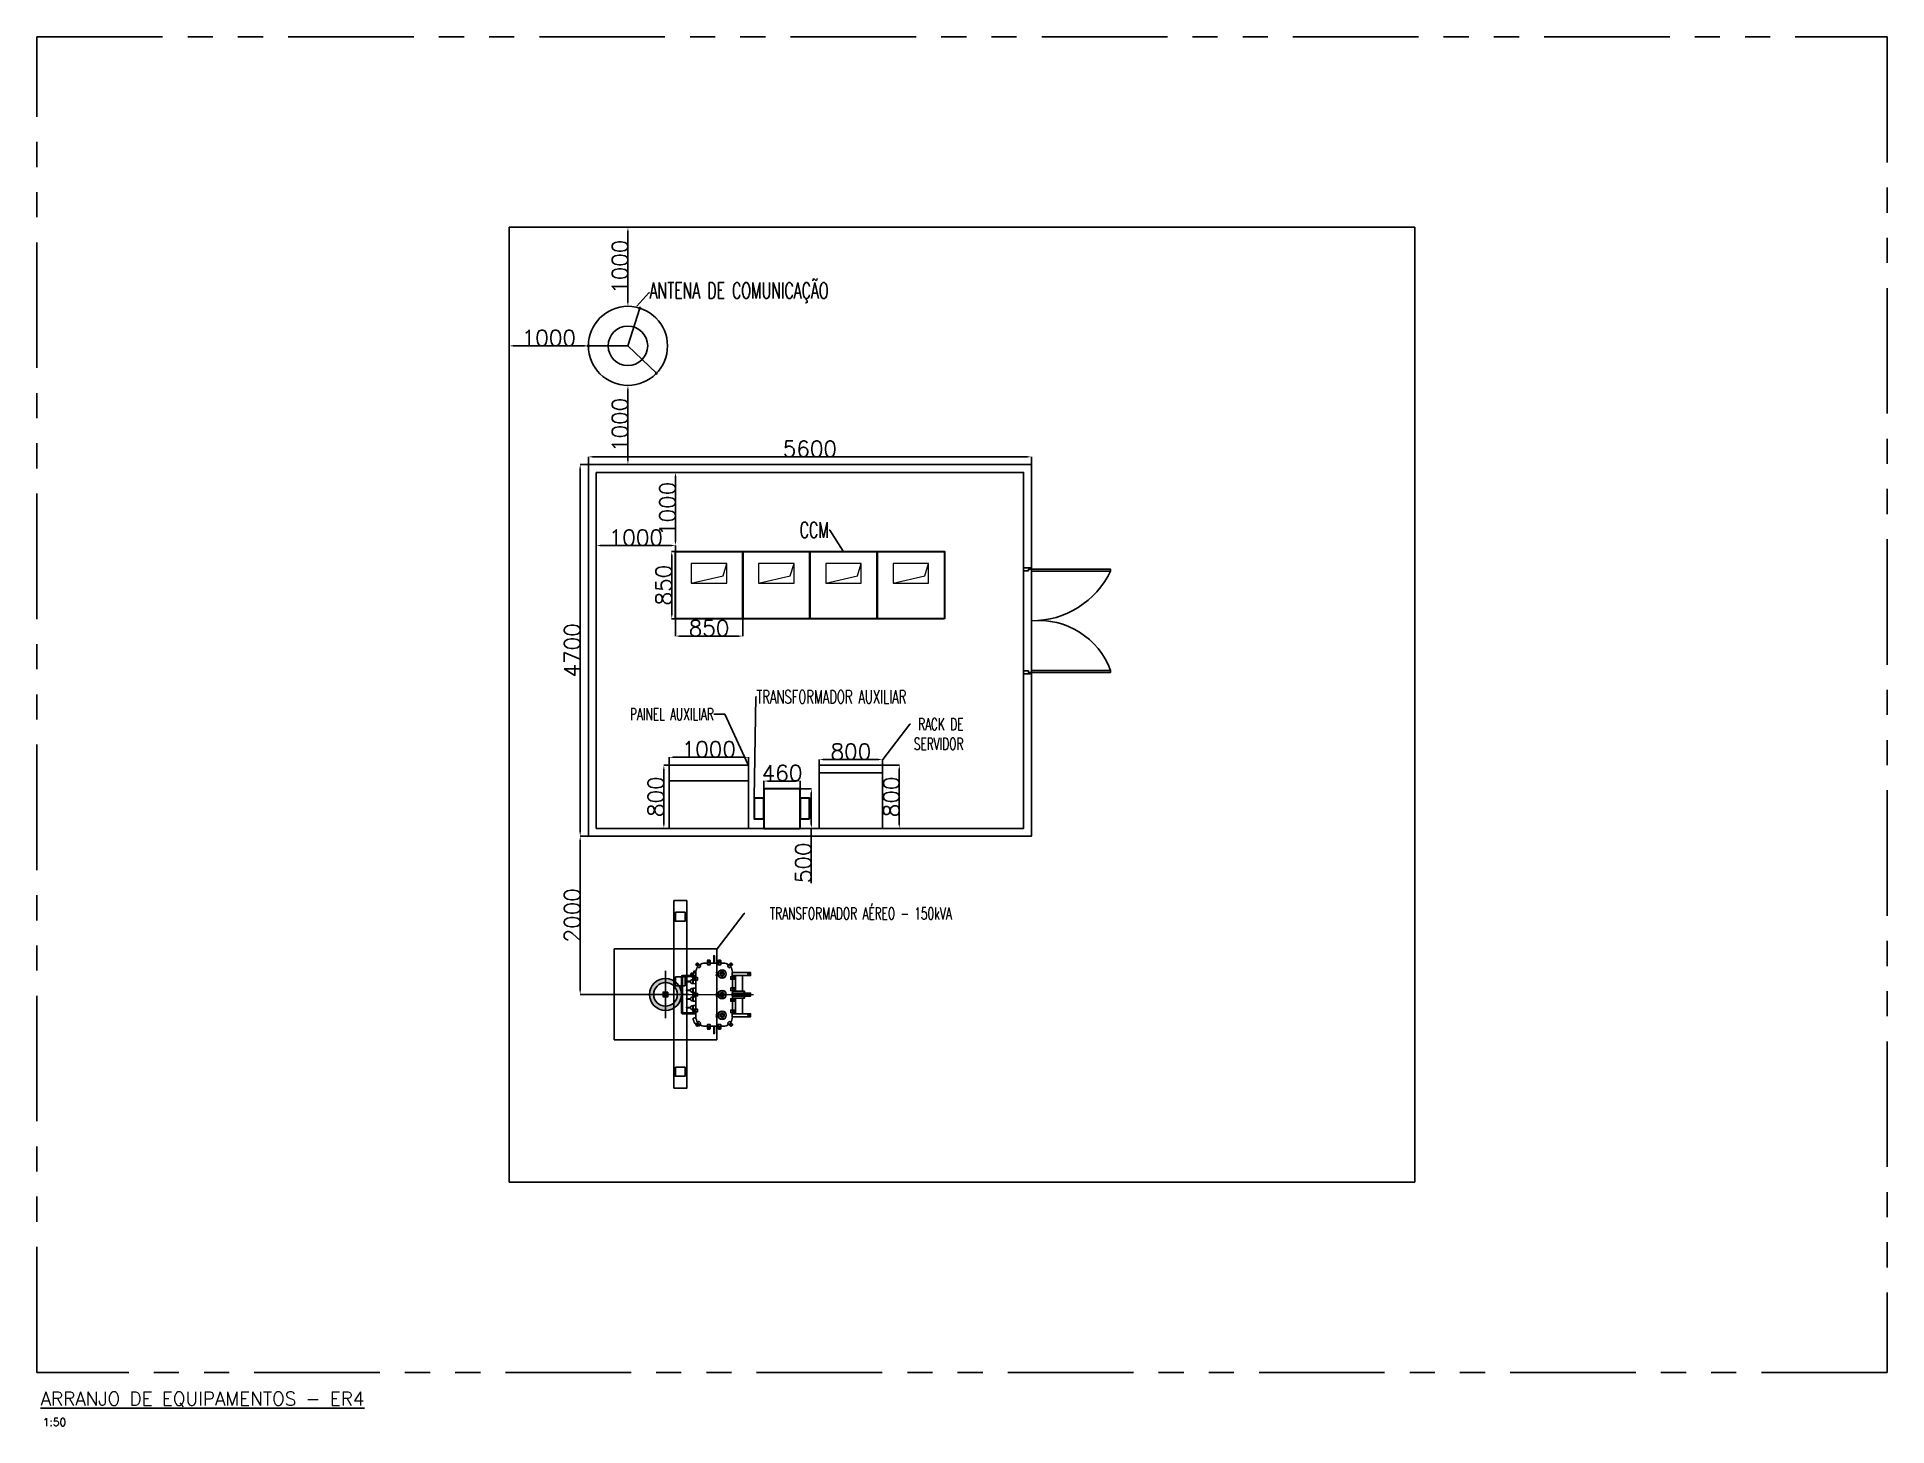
# Model space of a CAD drawing. Header units: metres. Extents: x 18203 to 41586, y 7179 to 24742.
import ezdxf
from ezdxf import colors
from ezdxf.entities.mleader import LeaderData, LeaderLine
from ezdxf.math import Vec2, Vec3

# ---------------------------------------------------------------- set-up
doc = ezdxf.new("R2010")
doc.units = ezdxf.units.M
doc.header["$LTSCALE"] = 50
doc.header["$MEASUREMENT"] = 0
doc.header["$PDMODE"] = 1
doc.header["$PDSIZE"] = 10
doc.linetypes.add('PHANTOM', pattern=[63.5, 31.75, -6.35, 6.35, -6.35, 6.35, -6.35])
doc.layers.get('0').update_dxf_attribs({"linetype": 'CONTINUOUS'})
doc.layers.get('DEFPOINTS').update_dxf_attribs({"linetype": 'CONTINUOUS'})
for name, color, linetype in [('GIRO', 1, 'CONTINUOUS'), ('PDF3_Geometry', 7, 'CONTINUOUS'), ('PDF3_Text', 7, 'CONTINUOUS'), ('PDF_0', 7, 'CONTINUOUS'), ('PDF_EL_EQUIP', 7, 'CONTINUOUS')]:
    doc.layers.add(name, color=color, linetype=linetype)
doc.styles.add('PDF Arial Narrow', font='ARIALN.TTF')
doc.styles.add('RomanS 1.0', font='ROMANS.shx')
doc.styles.get("Standard").update_dxf_attribs({"font": 'romans', "width": 0.65, "height": 30})
doc.linetypes.add('FENCELINE2', pattern='A,6.35,-2.54,[132,ltypeshp.shx,S=2.54,R=0,X=-2.54,Y=0],-2.54,25.4', length=36.83)
doc.dimstyles.new('ISO-25', dxfattribs={"dimtxt": 2.5, "dimasz": 2.5, "dimexe": 1.25, "dimexo": 0.625, "dimtad": 1, "dimtxsty": 'Standard', "dimcen": 2.5, "dimadec": 0, "dimazin": 0, "dimtfac": 1, "dimtmove": 0, "dimatfit": 3, "dimfxl": 1, "dimarcsym": 0})

msp = doc.modelspace()

# ---------------------------------------------------------------- texts
at = {"color": 3, "ltscale": 3, "style": 'RomanS 1.0'}
msp.add_text('1:50', height=97.2693, dxfattribs=at).set_placement((18278.225, 7178.63))
at = {"color": 3, "ltscale": 3, "insert": (18248.447, 7609.092), "char_height": 170.22127, "attachment_point": 1, "style": 'RomanS 1.0'}
msp.add_mtext_dynamic_manual_height_columns('{\\LARRANJO DE EQUIPAMENTOS - ER4}', width=4722.37365, gutter_width=27770.175, heights=[0], dxfattribs=at)
at = {"layer": 'PDF3_Text', "char_height": 26.6056, "attachment_point": 4, "rotation": 270, "style": 'PDF Arial Narrow'}
for s, insert in [('H1', (26786.417, 12913.882)), ('H2', (26786.417, 12651.773)), ('H3', (26786.251, 12392.052))]:
    msp.add_mtext(s, dxfattribs=dict(at, insert=insert))

# ---------------------------------------------------------------- blocks, each defined once
blk = doc.blocks.new('*D9')
at = {"color": 0, "lineweight": -2, "ltscale": 3, "transparency": 16777216}
for p, q in [((25672, 20287), (25672, 19387)), ((25673, 20337), (25673, 20337)), ((25673, 19337), (25673, 19337))]:
    blk.add_line(p, q, dxfattribs=at)
at = {"color": 0, "ltscale": 3, "transparency": 16777216}
for points in [[(25664, 20287), (25680, 20287), (25672, 20337)], [(25664, 19387), (25680, 19387), (25672, 19337)]]:
    blk.add_solid(points, dxfattribs=at)
at = {"layer": 'DEFPOINTS', "color": 0, "ltscale": 3, "transparency": 16777216}
for p in [(25672, 20337), (25672, 19337), (25672, 19337)]:
    blk.add_point(p, dxfattribs=at)
at = {"color": 0, "ltscale": 3, "transparency": 16777216, "insert": (25571, 19837), "char_height": 200, "attachment_point": 5, "rotation": 90, "style": 'RomanS 1.0'}
blk.add_mtext('1000', dxfattribs=at)
blk = doc.blocks.new('*D5')
at = {"color": 0, "lineweight": -2, "ltscale": 3, "transparency": 16777216}
for p, q in [((25672, 21387), (25672, 22287)), ((25673, 22337), (25673, 22337)), ((25673, 21337), (25673, 21337))]:
    blk.add_line(p, q, dxfattribs=at)
at = {"color": 0, "ltscale": 3, "transparency": 16777216}
for points in [[(25664, 22287), (25680, 22287), (25672, 22337)], [(25664, 21387), (25680, 21387), (25672, 21337)]]:
    blk.add_solid(points, dxfattribs=at)
at = {"layer": 'DEFPOINTS', "color": 0, "ltscale": 3, "transparency": 16777216}
for p in [(25672, 22337), (25672, 22337), (25672, 21337)]:
    blk.add_point(p, dxfattribs=at)
at = {"color": 0, "ltscale": 3, "transparency": 16777216, "insert": (25571, 21837), "char_height": 200, "attachment_point": 5, "rotation": 90, "style": 'RomanS 1.0'}
blk.add_mtext('1000', dxfattribs=at)
blk = doc.blocks.new('*D10')
at = {"color": 0, "lineweight": -2, "ltscale": 3, "transparency": 16777216}
for p, q in [((25272, 18237), (25272, 18313)), ((26222, 18311), (25322, 18311)), ((26272, 18237), (26272, 18313))]:
    blk.add_line(p, q, dxfattribs=at)
at = {"color": 0, "ltscale": 3, "transparency": 16777216}
for points in [[(25322, 18320), (25322, 18303), (25272, 18311)], [(26222, 18320), (26222, 18303), (26272, 18311)]]:
    blk.add_solid(points, dxfattribs=at)
at = {"layer": 'DEFPOINTS', "color": 0, "ltscale": 3, "transparency": 16777216}
for p in [(25272, 18311), (25272, 18237), (26272, 18237)]:
    blk.add_point(p, dxfattribs=at)
at = {"color": 0, "ltscale": 3, "transparency": 16777216, "insert": (25772, 18412), "char_height": 200, "attachment_point": 5, "style": 'RomanS 1.0'}
blk.add_mtext('1000', dxfattribs=at)
blk = doc.blocks.new('*D6')
at = {"color": 0, "lineweight": -2, "ltscale": 3, "transparency": 16777216}
for p, q in [((26273, 19237), (26274, 19237)), ((26273, 18363), (26273, 19187)), ((26273, 18313), (26274, 18313))]:
    blk.add_line(p, q, dxfattribs=at)
at = {"color": 0, "ltscale": 3, "transparency": 16777216}
for points in [[(26264, 19187), (26281, 19187), (26273, 19237)], [(26264, 18363), (26281, 18363), (26273, 18313)]]:
    blk.add_solid(points, dxfattribs=at)
at = {"layer": 'DEFPOINTS', "color": 0, "ltscale": 3, "transparency": 16777216}
for p in [(26272, 19237), (26273, 19237), (26272, 18313)]:
    blk.add_point(p, dxfattribs=at)
at = {"color": 0, "ltscale": 3, "transparency": 16777216, "insert": (26172, 18775), "char_height": 200, "attachment_point": 5, "rotation": 90, "style": 'RomanS 1.0'}
blk.add_mtext('1000', dxfattribs=at)
blk = doc.blocks.new('*D11')
at = {"color": 0, "lineweight": -2, "ltscale": 3, "transparency": 16777216}
for p, q in [((26271, 18237), (26224, 18237)), ((26226, 18187), (26226, 17436)), ((26271, 17386), (26224, 17386))]:
    blk.add_line(p, q, dxfattribs=at)
at = {"color": 0, "ltscale": 3, "transparency": 16777216}
for points in [[(26217, 18187), (26234, 18187), (26226, 18237)], [(26217, 17436), (26234, 17436), (26226, 17386)]]:
    blk.add_solid(points, dxfattribs=at)
at = {"layer": 'DEFPOINTS', "color": 0, "ltscale": 3, "transparency": 16777216}
for p in [(26272, 18237), (26226, 17386), (26272, 17386)]:
    blk.add_point(p, dxfattribs=at)
at = {"color": 0, "ltscale": 3, "transparency": 16777216, "insert": (26125, 17811), "char_height": 200, "attachment_point": 5, "rotation": 90, "style": 'RomanS 1.0'}
blk.add_mtext('850', dxfattribs=at)
blk = doc.blocks.new('*D12')
at = {"color": 0, "lineweight": -2, "ltscale": 3, "transparency": 16777216}
for p, q in [((26272, 17385), (26272, 17165)), ((27123, 17385), (27123, 17165)), ((26322, 17167), (27073, 17167))]:
    blk.add_line(p, q, dxfattribs=at)
at = {"color": 0, "ltscale": 3, "transparency": 16777216}
for points in [[(26322, 17175), (26322, 17158), (26272, 17167)], [(27073, 17175), (27073, 17158), (27123, 17167)]]:
    blk.add_solid(points, dxfattribs=at)
at = {"layer": 'DEFPOINTS', "color": 0, "ltscale": 3, "transparency": 16777216}
for p in [(26272, 17386), (27123, 17386), (27123, 17167)]:
    blk.add_point(p, dxfattribs=at)
at = {"color": 0, "ltscale": 3, "transparency": 16777216, "insert": (26697, 17267), "char_height": 200, "attachment_point": 5, "style": 'RomanS 1.0'}
blk.add_mtext('850', dxfattribs=at)
blk = doc.blocks.new('*D13')
at = {"color": 0, "lineweight": -2, "ltscale": 3, "transparency": 16777216}
for p, q in [((24172, 20837), (24172, 20838)), ((25122, 20837), (24222, 20837)), ((25172, 20837), (25172, 20838))]:
    blk.add_line(p, q, dxfattribs=at)
at = {"color": 0, "ltscale": 3, "transparency": 16777216}
for points in [[(24222, 20845), (24222, 20828), (24172, 20837)], [(25122, 20845), (25122, 20828), (25172, 20837)]]:
    blk.add_solid(points, dxfattribs=at)
at = {"layer": 'DEFPOINTS', "color": 0, "ltscale": 3, "transparency": 16777216}
for p in [(24172, 20837), (24172, 20837), (25172, 20837)]:
    blk.add_point(p, dxfattribs=at)
at = {"color": 0, "ltscale": 3, "transparency": 16777216, "insert": (24672, 20937), "char_height": 200, "attachment_point": 5, "style": 'RomanS 1.0'}
blk.add_mtext('1000', dxfattribs=at)
blk = doc.blocks.new('*D7')
at = {"color": 0, "lineweight": -2, "ltscale": 3, "transparency": 16777216}
for p, q in [((25171, 19337), (25067, 19337)), ((25068, 19287), (25068, 14686)), ((25171, 14636), (25067, 14636))]:
    blk.add_line(p, q, dxfattribs=at)
at = {"color": 0, "ltscale": 3, "transparency": 16777216}
for points in [[(25060, 19287), (25077, 19287), (25068, 19337)], [(25060, 14686), (25077, 14686), (25068, 14636)]]:
    blk.add_solid(points, dxfattribs=at)
at = {"layer": 'DEFPOINTS', "color": 0, "ltscale": 3, "transparency": 16777216}
for p in [(25172, 19337), (25068, 14636), (25172, 14636)]:
    blk.add_point(p, dxfattribs=at)
at = {"color": 0, "ltscale": 3, "transparency": 16777216, "insert": (24968, 16986), "char_height": 200, "width": 982.57, "attachment_point": 5, "rotation": 90, "style": 'RomanS 1.0'}
blk.add_mtext('4700', dxfattribs=at)
blk = doc.blocks.new('*D14')
at = {"color": 0, "lineweight": -2, "ltscale": 3, "transparency": 16777216}
for p, q in [((25172, 19337), (25172, 19435)), ((25222, 19433), (30722, 19433)), ((30772, 19337), (30772, 19435))]:
    blk.add_line(p, q, dxfattribs=at)
at = {"color": 0, "ltscale": 3, "transparency": 16777216}
for points in [[(25222, 19442), (25222, 19425), (25172, 19433)], [(30722, 19442), (30722, 19425), (30772, 19433)]]:
    blk.add_solid(points, dxfattribs=at)
at = {"layer": 'DEFPOINTS', "color": 0, "ltscale": 3, "transparency": 16777216}
for p in [(30772, 19433), (25172, 19337), (30772, 19337)]:
    blk.add_point(p, dxfattribs=at)
at = {"color": 0, "ltscale": 3, "transparency": 16777216, "insert": (27972, 19534), "char_height": 200, "attachment_point": 5, "style": 'RomanS 1.0'}
blk.add_mtext('5600', dxfattribs=at)
blk = doc.blocks.new('POSTE_CIRCULAR_CONCRETO')
h = blk.add_hatch(color=253)
h.dxf.hatch_style = 1
edge = h.paths.add_edge_path(flags=17)
edge.add_arc((0, 0), 149, 0, 360)
edge = h.paths.add_edge_path()
edge.add_arc((0, 0), 202, 0, 360)
at = {"color": 8, "linetype": 'Continuous', "ltscale": 0.3}
for p, q in [((-1, 575), (-652, 572)), ((-652, 572), (-647, -578)), ((648, 578), (-1, 575)), ((648, 578), (653, -572)), ((-647, -578), (653, -572))]:
    blk.add_line(p, q, dxfattribs=at)
at = {"color": 8, "linetype": 'Continuous', "ltscale": 0.3, "flags": 128}
for points in [[(-1, 300), (1, -300)], [(300, 1), (-300, -1)]]:
    blk.add_lwpolyline(points, dxfattribs=at)
at = {"color": 8, "linetype": 'Continuous', "ltscale": 0.3}
blk.add_lwpolyline([(30, 30), (30, -30), (-30, -30), (-30, 30)], close=True, dxfattribs=at)
at = {"color": 3, "linetype": 'Continuous'}
for radius in [202, 149]:
    blk.add_circle((0, 0), radius, dxfattribs=at)
at = {"color": 8, "linetype": 'Continuous', "ltscale": 0.3}
for radius in [30.1, 12.5]:
    blk.add_circle((0, 0), radius, dxfattribs=at)
blk = doc.blocks.new('*D8')
at = {"color": 0, "lineweight": -2, "ltscale": 3, "transparency": 16777216}
for p, q in [((25171, 14636), (25067, 14636)), ((25069, 14586), (25069, 12686)), ((26146, 12636), (25067, 12636))]:
    blk.add_line(p, q, dxfattribs=at)
at = {"color": 0, "ltscale": 3, "transparency": 16777216}
for points in [[(25060, 14586), (25077, 14586), (25069, 14636)], [(25060, 12686), (25077, 12686), (25069, 12636)]]:
    blk.add_solid(points, dxfattribs=at)
at = {"layer": 'DEFPOINTS', "color": 0, "ltscale": 3, "transparency": 16777216}
for p in [(25172, 14636), (25069, 12636), (26147, 12636)]:
    blk.add_point(p, dxfattribs=at)
at = {"color": 0, "ltscale": 3, "transparency": 16777216, "insert": (24968, 13636), "char_height": 200, "attachment_point": 5, "rotation": 90, "style": 'RomanS 1.0'}
blk.add_mtext('2000', dxfattribs=at)
blk = doc.blocks.new('*D15')
at = {"color": 0, "lineweight": -2, "ltscale": 3, "transparency": 16777216}
for p, q in [((26194, 15537), (26194, 15636)), ((27144, 15634), (26244, 15634)), ((27194, 15537), (27194, 15636))]:
    blk.add_line(p, q, dxfattribs=at)
at = {"color": 0, "ltscale": 3, "transparency": 16777216}
for points in [[(26244, 15643), (26244, 15626), (26194, 15634)], [(27144, 15643), (27144, 15626), (27194, 15634)]]:
    blk.add_solid(points, dxfattribs=at)
at = {"layer": 'DEFPOINTS', "color": 0, "ltscale": 3, "transparency": 16777216}
for p in [(26194, 15634), (26194, 15536), (27194, 15536)]:
    blk.add_point(p, dxfattribs=at)
at = {"color": 0, "ltscale": 3, "transparency": 16777216, "insert": (26694, 15735), "char_height": 200, "attachment_point": 5, "style": 'RomanS 1.0'}
blk.add_mtext('1000', dxfattribs=at)
blk = doc.blocks.new('*D16')
at = {"color": 0, "lineweight": -2, "ltscale": 3, "transparency": 16777216}
for p, q in [((26194, 15536), (26125, 15536)), ((26126, 15486), (26126, 14786)), ((26194, 14736), (26125, 14736))]:
    blk.add_line(p, q, dxfattribs=at)
at = {"color": 0, "ltscale": 3, "transparency": 16777216}
for points in [[(26118, 15486), (26134, 15486), (26126, 15536)], [(26118, 14786), (26134, 14786), (26126, 14736)]]:
    blk.add_solid(points, dxfattribs=at)
at = {"layer": 'DEFPOINTS', "color": 0, "ltscale": 3, "transparency": 16777216}
for p in [(26194, 15536), (26126, 14736), (26194, 14736)]:
    blk.add_point(p, dxfattribs=at)
at = {"color": 0, "ltscale": 3, "transparency": 16777216, "insert": (26025, 15136), "char_height": 200, "attachment_point": 5, "rotation": 90, "style": 'RomanS 1.0'}
blk.add_mtext('800', dxfattribs=at)
blk = doc.blocks.new('*D17')
at = {"color": 0, "lineweight": -2, "ltscale": 3, "transparency": 16777216}
for p, q in [((27851, 15235), (27992, 15235)), ((27990, 15185), (27990, 14786)), ((27851, 14736), (27992, 14736)), ((27990, 14736), (27990, 14042))]:
    blk.add_line(p, q, dxfattribs=at)
at = {"color": 0, "ltscale": 3, "transparency": 16777216}
for points in [[(27982, 15185), (27999, 15185), (27990, 15235)], [(27982, 14786), (27999, 14786), (27990, 14736)]]:
    blk.add_solid(points, dxfattribs=at)
at = {"layer": 'DEFPOINTS', "color": 0, "ltscale": 3, "transparency": 16777216}
for p in [(27850, 15235), (27850, 14736), (27990, 14736)]:
    blk.add_point(p, dxfattribs=at)
at = {"color": 0, "ltscale": 3, "transparency": 16777216, "insert": (27890, 14300), "char_height": 200, "attachment_point": 5, "rotation": 90, "style": 'RomanS 1.0'}
blk.add_mtext('500', dxfattribs=at)
blk = doc.blocks.new('*D18')
at = {"color": 0, "lineweight": -2, "ltscale": 3, "transparency": 16777216}
for p, q in [((27389, 15236), (27389, 15335)), ((27439, 15334), (27800, 15334)), ((27850, 15236), (27850, 15335))]:
    blk.add_line(p, q, dxfattribs=at)
at = {"color": 0, "ltscale": 3, "transparency": 16777216}
for points in [[(27439, 15342), (27439, 15326), (27389, 15334)], [(27800, 15342), (27800, 15326), (27850, 15334)]]:
    blk.add_solid(points, dxfattribs=at)
at = {"layer": 'DEFPOINTS', "color": 0, "ltscale": 3, "transparency": 16777216}
for p in [(27389, 15235), (27850, 15334), (27850, 15235)]:
    blk.add_point(p, dxfattribs=at)
at = {"color": 0, "ltscale": 3, "transparency": 16777216, "insert": (27620, 15435), "char_height": 200, "attachment_point": 5, "style": 'RomanS 1.0'}
blk.add_mtext('460', dxfattribs=at)
blk = doc.blocks.new('*D19')
at = {"color": 0, "lineweight": -2, "ltscale": 3, "transparency": 16777216}
for p, q in [((28891, 15536), (29103, 15536)), ((29102, 15486), (29102, 14786)), ((28891, 14736), (29103, 14736))]:
    blk.add_line(p, q, dxfattribs=at)
at = {"color": 0, "ltscale": 3, "transparency": 16777216}
for points in [[(29093, 15486), (29110, 15486), (29102, 15536)], [(29093, 14786), (29110, 14786), (29102, 14736)]]:
    blk.add_solid(points, dxfattribs=at)
at = {"layer": 'DEFPOINTS', "color": 0, "ltscale": 3, "transparency": 16777216}
for p in [(28890, 15536), (28890, 14736), (29102, 14736)]:
    blk.add_point(p, dxfattribs=at)
at = {"color": 0, "ltscale": 3, "transparency": 16777216, "insert": (29001, 15134), "char_height": 200, "attachment_point": 5, "rotation": 90, "style": 'RomanS 1.0'}
blk.add_mtext('800', dxfattribs=at)
blk = doc.blocks.new('*D20')
at = {"color": 0, "lineweight": -2, "ltscale": 3, "transparency": 16777216}
for p, q in [((28090, 15537), (28090, 15606)), ((28140, 15605), (28840, 15605)), ((28890, 15537), (28890, 15606))]:
    blk.add_line(p, q, dxfattribs=at)
at = {"color": 0, "ltscale": 3, "transparency": 16777216}
for points in [[(28140, 15614), (28140, 15597), (28090, 15605)], [(28840, 15614), (28840, 15597), (28890, 15605)]]:
    blk.add_solid(points, dxfattribs=at)
at = {"layer": 'DEFPOINTS', "color": 0, "ltscale": 3, "transparency": 16777216}
for p in [(28090, 15536), (28890, 15605), (28890, 15536)]:
    blk.add_point(p, dxfattribs=at)
at = {"color": 0, "ltscale": 3, "transparency": 16777216, "insert": (28490, 15706), "char_height": 200, "attachment_point": 5, "style": 'RomanS 1.0'}
blk.add_mtext('800', dxfattribs=at)
blk = doc.blocks.new('A$Caf89faf3')
at = {"ltscale": 3}
for p, q in [((922.444, 600), (1922.444, 600)), ((3617.999, 700), (2817.999, 700))]:
    blk.add_line(p, q, dxfattribs=at)
for points in [[(922.444, 0), (1922.444, 0), (1922.444, 800), (922.444, 800)], [(2817.999, 800), (3617.999, 800), (3617.999, 0), (2817.999, 0)]]:
    blk.add_lwpolyline(points, close=True, dxfattribs=at)
at = {"layer": 'PDF_EL_EQUIP', "color": 7, "lineweight": 30}
for points in [[(2578.432, 0), (2578.432, 499.397), (2117.124, 499.397), (2117.124, 0)], [(2117.124, 120.617), (2117.124, 380.896), (1996.507, 380.896), (1996.507, 120.617)], [(2696.933, 120.617), (2696.933, 380.896), (2578.432, 380.896), (2578.432, 120.617)]]:
    blk.add_lwpolyline(points, close=True, dxfattribs=at)
at = {"ltscale": 3}
for base, p1, p2, picture, middle in [((922.444, 898.359), (1922.444, 800), (922.444, 800), '*D15', (1422.444, 998.984)), ((3617.999, 869.166), (2817.999, 800), (3617.999, 800), '*D20', (3217.999, 969.791))]:
    dim = blk.add_linear_dim(base=base, p1=p1, p2=p2, dimstyle='ISO-25', override={"dimtxt": 200, "dimasz": 50, "dimtxsty": 'RomanS 1.0'}, dxfattribs=at)
    dim.commit()
    dim.dimension.update_dxf_attribs({"geometry": picture, "text_midpoint": middle, "insert": (-25271.931, -14736.01)})
dim = blk.add_linear_dim(base=(853.932, 0), p1=(922.444, 800), p2=(922.444, 0), angle=90, dimstyle='ISO-25', override={"dimtxt": 200, "dimasz": 50, "dimtxsty": 'RomanS 1.0'}, dxfattribs=at)
dim.commit()
dim.dimension.update_dxf_attribs({"geometry": '*D16', "text_midpoint": (753.307, 400), "insert": (-25271.931, -14736.01)})
dim = blk.add_linear_dim(base=(2578.432, 597.989), p1=(2117.124, 499.397), p2=(2578.432, 499.397), text='460', dimstyle='ISO-25', override={"dimtxt": 200, "dimasz": 50, "dimtxsty": 'RomanS 1.0'}, dxfattribs=at)
dim.commit()
dim.dimension.update_dxf_attribs({"geometry": '*D18', "text_midpoint": (2347.778, 597.989), "dimtype": 128, "insert": (-25271.931, -14736.01)})
dim = blk.add_linear_dim(base=(3829.584, 0), p1=(3617.999, 800), p2=(3617.999, 0), angle=90, dimstyle='ISO-25', override={"dimtxt": 200, "dimasz": 50, "dimtxsty": 'RomanS 1.0'}, dxfattribs=at)
dim.commit()
dim.dimension.update_dxf_attribs({"geometry": '*D19', "text_midpoint": (3829.584, 397.875), "dimtype": 128, "insert": (-25271.931, -14736.01)})
dim = blk.add_linear_dim(base=(2718.461, 0), p1=(2578.432, 499.397), p2=(2578.432, 0), angle=90, text='500', dimstyle='ISO-25', override={"dimtxt": 200, "dimasz": 50, "dimtxsty": 'RomanS 1.0'}, dxfattribs=at)
dim.commit()
dim.dimension.update_dxf_attribs({"geometry": '*D17', "text_midpoint": (2718.461, -436.339), "dimtype": 128, "insert": (-25271.931, -14736.01)})
at = {"color": 2}
ml = blk.add_multileader_mtext('Standard', dxfattribs=at)
ml.set_content('TRANSFORMADOR AUXILIAR', color=2)
ml.set_leader_properties()
ml.build(insert=Vec2(0, 0))
ctx = ml.context
ctx.base_point, ctx.char_height, ctx.plane_origin = Vec3(2023.118, 1661.235), 165, Vec3(1869.485, 581.925)
notes = []
notes.append((ctx, [(1, (1, 1, 0), (2015.118, 1661.235), (1, 0), 8, [(0, [(1996.507, 380.896)], 0, [])])]))
ctx.mtext.insert, ctx.mtext.flow_direction = Vec3(2025.118, 1745.142), 5
ml = blk.add_multileader_mtext('Standard', dxfattribs=at)
ml.set_content('PAINEL AUXILIAR', color=2)
ml.set_leader_properties()
ml.build(insert=Vec2(0, 0))
ctx = ml.context
ctx.base_point, ctx.char_height, ctx.plane_origin = Vec3(316.309, 1444.192), 150, Vec3(925.828, 251.815)
ctx.text_align_type = 2
notes.append((ctx, [(0, (1, 1, 0), (1625.449, 1444.192), (-1, 0), 139.783, [(0, [(1922.444, 800)], 0, [])])]))
ctx.mtext.insert, ctx.mtext.alignment, ctx.mtext.flow_direction = Vec3(1483.666, 1519.192), 3, 5
ml = blk.add_multileader_mtext('Standard', dxfattribs=at)
ml.set_content('RACK DE ^JSERVIDOR', color=2)
ml.set_leader_properties()
ml.build(insert=Vec2(0, 0))
ctx = ml.context
ctx.base_point, ctx.char_height, ctx.plane_origin = Vec3(3969.748, 1317.94), 150, Vec3(3216.417, 800.186)
ctx.text_align_type = 2
notes.append((ctx, [(1, (1, 1, 0), (3961.748, 1317.94), (1, 0), 8, [(0, [(3617.999, 869.166)], 0, [])])]))
ctx.mtext.insert, ctx.mtext.alignment, ctx.mtext.flow_direction = Vec3(4640.32, 1392.94), 3, 5
for ctx, leaders in notes:
    for number, flags, end, landing, length, lines in leaders:
        leader = LeaderData()
        leader.index, (leader.has_last_leader_line, leader.has_dogleg_vector, leader.attachment_direction) = number, flags
        leader.last_leader_point, leader.dogleg_vector, leader.dogleg_length = Vec3(end), Vec3(landing), length
        for number, points, colour, breaks in lines:
            line = LeaderLine()
            line.index, line.vertices, line.color, line.breaks = number, Vec3.list(points), colors.encode_raw_color(colour), breaks
            leader.lines.append(line)
        ctx.leaders.append(leader)

# ---------------------------------------------------------------- dimensions: what is measured, and where the dimension line sits
at = {"ltscale": 3}
for base, p1, p2, picture, middle in [((25671.931, 22336.792), (25671.931, 21336.792), (25671.931, 22336.792), '*D5', (25571.306, 21836.792)), ((25068.547, 12636.011), (25171.931, 14636.01), (26146.503, 12636.011), '*D8', (24967.922, 13636.01))]:
    dim = msp.add_linear_dim(base=base, p1=p1, p2=p2, angle=90, dimstyle='ISO-25', override={"dimtxt": 200, "dimasz": 50, "dimtxsty": 'RomanS 1.0'}, dxfattribs=at)
    dim.commit()
    dim.dimension.update_dxf_attribs({"geometry": picture, "text_midpoint": middle})
for base, p1, p2, picture, middle in [((24171.931, 20836.792), (25171.931, 20836.792), (24171.931, 20836.792), '*D13', (24671.931, 20937.417)), ((25271.931, 18311.344), (26271.931, 18236.678), (25271.931, 18236.678), '*D10', (25771.931, 18411.969))]:
    dim = msp.add_linear_dim(base=base, p1=p1, p2=p2, dimstyle='ISO-25', override={"dimtxt": 200, "dimasz": 50, "dimtxsty": 'RomanS 1.0'}, dxfattribs=at)
    dim.commit()
    dim.dimension.update_dxf_attribs({"geometry": picture, "text_midpoint": middle})
for base, p1, p2, text, picture, middle in [((25671.931, 19336.678), (25671.931, 20336.792), (25671.931, 19336.678), '1000', '*D9', (25571.306, 19836.735)), ((25068.283, 14636.01), (25171.931, 19336.678), (25171.931, 14636.01), '4700', '*D7', (24967.658, 16986.344)), ((26272.753, 19236.678), (26271.931, 18312.862), (26271.931, 19236.678), '1000', '*D6', (26172.128, 18774.77)), ((26225.518, 17386.01), (26271.931, 18236.678), (26271.931, 17386.01), '850', '*D11', (26124.893, 17811.344))]:
    dim = msp.add_linear_dim(base=base, p1=p1, p2=p2, angle=90, text=text, dimstyle='ISO-25', override={"dimtxt": 200, "dimasz": 50, "dimtxsty": 'RomanS 1.0'}, dxfattribs=at)
    dim.commit()
    dim.dimension.update_dxf_attribs({"geometry": picture, "text_midpoint": middle})
dim = msp.add_linear_dim(base=(30772.487, 19433.268), p1=(25171.931, 19336.678), p2=(30772.487, 19336.678), text='5600', dimstyle='ISO-25', override={"dimtxt": 200, "dimasz": 50, "dimtxsty": 'RomanS 1.0'}, dxfattribs=at)
dim.commit()
dim.dimension.update_dxf_attribs({"geometry": '*D14', "text_midpoint": (27972.209, 19533.893)})
dim = msp.add_linear_dim(base=(27122.599, 17166.542), p1=(26271.931, 17386.01), p2=(27122.599, 17386.01), text='850', dimstyle='ISO-25', override={"dimtxt": 200, "dimasz": 50, "dimtxsty": 'RomanS 1.0'}, dxfattribs=at)
dim.commit()
dim.dimension.update_dxf_attribs({"geometry": '*D12', "text_midpoint": (26697.265, 17166.542), "dimtype": 160})

# ---------------------------------------------------------------- linework, layer by layer
at = {"color": 7}
for p, q in [((25671.931, 20836.792), (25821.662, 21313.846)), ((25671.931, 20836.792), (25171.931, 20836.792)), ((25671.931, 20836.792), (26032.239, 20490.363)), ((28821.819, 17386.01), (26271.931, 17386.01))]:
    msp.add_line(p, q, dxfattribs=at)
at = {"color": 6, "linetype": 'PHANTOM'}
msp.add_lwpolyline([(18202.666, 24742.36), (41586.369, 24742.36), (41586.369, 7857.311), (18202.666, 7857.311)], close=True, dxfattribs=at)
at = {"linetype": 'FENCELINE2'}
msp.add_lwpolyline([(24171.931, 22336.678), (35617.104, 22336.678), (35617.104, 10262.993), (24171.931, 10262.993)], close=True, dxfattribs=at)
at = {"ltscale": 3}
for points in [[(25171.931, 19336.678), (30772.487, 19336.678), (30772.487, 14636.01), (25171.931, 14636.01)], [(25271.931, 19236.678), (30672.487, 19236.678), (30672.487, 14736.01), (25271.931, 14736.01)]]:
    msp.add_lwpolyline(points, close=True, dxfattribs=at)
at = {"color": 7}
for points in [[(30772.487, 18031.977), (30772.487, 18012.782), (30734.097, 18012.782), (30734.097, 17993.587), (30672.487, 17993.587), (30672.487, 18031.977)], [(30772.487, 18012.782), (31772.487, 18012.782), (31772.487, 17989.748), (30772.487, 17989.748)], [(30772.487, 16688.329), (30772.487, 16707.524), (30734.097, 16707.524), (30734.097, 16726.719), (30672.487, 16726.719), (30672.487, 16688.329)], [(30772.487, 16707.524), (31772.487, 16707.524), (31772.487, 16730.558), (30772.487, 16730.558)]]:
    msp.add_lwpolyline(points, close=True, dxfattribs=at)
at = {"color": 1}
msp.add_lwpolyline([(26252.929, 13823.624), (26414.412, 13823.338), (26414.412, 11450.321), (26252.929, 11450.606)], close=True, dxfattribs=at)
at = {"color": 3}
for points in [[(26273.021, 13674.747), (26394.319, 13674.747), (26394.319, 13560.465), (26273.021, 13560.465)], [(26273.021, 12859.747), (26394.319, 12859.747), (26394.319, 12745.465), (26273.021, 12745.465)], [(26273.021, 11714.747), (26394.319, 11714.747), (26394.319, 11600.465), (26273.021, 11600.465)]]:
    msp.add_lwpolyline(points, close=True, dxfattribs=at)
at = {"color": 7}
for centre, radius in [((25671.931, 20836.792), 500), ((25821.662, 21313.846), 10), ((25671.931, 20836.792), 250), ((25171.812, 20836.907), 10), ((26032.239, 20490.363), 10)]:
    msp.add_circle(centre, radius, dxfattribs=at)
at = {"layer": 'GIRO'}
for centre, radius, start, end in [((30776.373, 18462.941), 1102.794, 269.7981372, 334.5905043), ((30864.089, 16396.688), 967.81, 20.1802768, 95.4310817)]:
    msp.add_arc(centre, radius, start, end, dxfattribs=at)
at = {"layer": 'PDF3_Geometry', "lineweight": 25}
for points in [[(26757.727, 13032.575), (26757.727, 13085.255), (26757.727, 13085.962), (26757.727, 13087.022), (26757.727, 13088.083), (26757.727, 13088.79), (26757.727, 13089.851), (26757.727, 13090.911), (26757.727, 13091.619), (26757.727, 13092.326), (26757.727, 13124.499), (26757.727, 13124.853), (26757.727, 13125.56), (26757.727, 13125.913), (26765.859, 13125.913), (26765.859, 13125.56), (26765.859, 13124.853), (26765.859, 13124.499), (26765.859, 13092.326), (26765.859, 13091.619), (26765.859, 13090.911), (26765.859, 13089.851), (26765.859, 13088.79), (26765.859, 13088.083), (26765.859, 13087.022), (26765.859, 13085.962), (26765.859, 13085.255), (26765.859, 13032.575)], [(26530.746, 12864.284), (26365.99, 12864.284), (26364.93, 12863.93), (26363.869, 12863.93), (26363.162, 12863.223), (26362.455, 12862.87), (26361.748, 12861.809), (26361.394, 12861.102), (26361.04, 12860.041), (26361.04, 12859.334), (26361.04, 12407.493), (26361.04, 12406.432), (26361.394, 12405.725), (26361.748, 12404.664), (26362.455, 12403.957), (26363.162, 12403.25), (26363.869, 12402.896), (26364.93, 12402.543), (26365.99, 12402.543), (26530.746, 12402.543)], [(26530.746, 12877.012), (26365.99, 12877.012), (26365.637, 12877.012)], [(26365.637, 12877.012), (26365.637, 12877.012)], [(26468.521, 12887.265), (26468.521, 12890.8), (26468.521, 12891.861), (26468.521, 12892.922), (26468.521, 12893.982), (26468.521, 12894.689), (26468.521, 12895.396), (26468.521, 12896.104), (26468.521, 12896.457), (26498.573, 12896.457), (26498.573, 12896.104), (26498.573, 12895.396), (26498.573, 12894.689), (26498.573, 12893.982), (26498.573, 12892.922), (26498.573, 12891.861), (26498.573, 12890.8), (26498.573, 12887.265)], [(26498.573, 12877.012), (26498.573, 12886.204), (26498.573, 12887.265), (26468.521, 12887.265), (26468.521, 12886.204), (26468.521, 12877.012)], [(26495.744, 12896.457), (26495.744, 12898.578), (26495.391, 12898.578), (26495.037, 12898.578), (26493.977, 12898.578), (26492.916, 12898.578), (26491.502, 12898.578), (26489.734, 12898.578), (26487.966, 12898.578), (26485.845, 12898.578), (26483.724, 12898.578), (26481.602, 12898.578), (26479.481, 12898.578), (26477.713, 12898.578), (26475.945, 12898.578), (26474.531, 12898.578), (26473.117, 12898.578), (26472.41, 12898.578), (26471.703, 12898.578), (26471.703, 12896.457)], [(26478.067, 12898.578), (26478.067, 12906.357), (26472.763, 12906.357), (26472.763, 12898.578)], [(26472.763, 12864.284), (26472.763, 12862.162), (26478.067, 12862.162), (26478.067, 12864.284)], [(26477.713, 12862.162), (26477.713, 12858.273), (26478.42, 12858.273), (26479.127, 12858.273), (26480.542, 12858.273), (26481.956, 12858.273), (26483.37, 12858.273), (26484.784, 12858.273), (26486.198, 12858.273), (26487.613, 12858.273), (26488.673, 12858.273), (26489.38, 12858.273), (26489.734, 12858.273), (26489.734, 12862.162)], [(26478.067, 12906.357), (26489.027, 12906.357)], [(26489.027, 12862.162), (26478.067, 12862.162)], [(26494.684, 12898.578), (26494.684, 12906.357), (26489.027, 12906.357), (26489.027, 12898.578)], [(26489.027, 12864.284), (26489.027, 12862.162), (26494.684, 12862.162), (26494.684, 12864.284)], [(26509.533, 12921.913), (26505.29, 12921.913), (26503.876, 12921.913), (26503.169, 12921.913), (26503.169, 12921.206), (26503.169, 12920.852), (26503.169, 12919.792), (26503.169, 12919.085), (26503.169, 12918.377), (26503.169, 12918.024), (26503.876, 12918.024), (26505.29, 12918.024), (26509.533, 12917.67)], [(26503.876, 12918.024), (26503.876, 12915.903), (26503.523, 12914.135), (26503.523, 12912.367), (26503.523, 12910.953), (26503.523, 12909.539), (26503.523, 12908.478), (26503.523, 12908.124), (26503.523, 12907.771), (26504.937, 12907.771), (26504.937, 12908.124), (26504.937, 12908.478), (26504.937, 12909.539), (26504.937, 12910.599), (26505.29, 12912.367), (26505.29, 12914.135), (26505.29, 12915.903), (26505.29, 12918.024)], [(26505.29, 12921.913), (26505.29, 12923.681), (26505.644, 12925.802), (26505.644, 12927.57), (26505.644, 12928.984), (26505.644, 12930.045), (26505.644, 12931.105), (26505.644, 12931.812), (26504.23, 12931.812), (26504.23, 12931.105), (26504.23, 12930.398), (26504.23, 12928.984), (26503.876, 12927.57), (26503.876, 12925.802), (26503.876, 12924.034), (26503.876, 12921.913)], [(26513.776, 12928.277), (26521.907, 12927.923), (26521.907, 12927.57)], [(26521.554, 12911.306), (26521.554, 12910.953), (26521.554, 12910.599), (26521.907, 12910.599), (26522.614, 12910.599), (26522.968, 12910.599), (26523.322, 12910.599), (26522.968, 12910.953), (26522.614, 12910.953), (26522.261, 12911.66), (26521.907, 12912.721), (26521.554, 12914.135), (26521.554, 12915.903), (26521.907, 12916.963), (26522.261, 12918.024), (26522.614, 12918.731), (26522.968, 12919.085), (26523.322, 12919.438), (26523.675, 12919.438)], [(26531.1, 12927.923), (26524.029, 12927.923), (26523.675, 12927.923), (26523.322, 12927.923), (26522.614, 12927.57), (26522.261, 12926.863), (26521.907, 12925.802), (26521.907, 12924.388), (26521.907, 12922.974), (26521.907, 12921.206), (26522.261, 12920.145), (26522.614, 12919.792), (26522.968, 12919.438), (26523.322, 12919.438), (26523.675, 12919.438), (26530.746, 12919.085)], [(26523.322, 12910.599), (26530.746, 12910.599)], [(26533.575, 13011.716), (26528.625, 13017.019), (26528.978, 13017.019), (26528.978, 13017.372), (26529.332, 13017.726), (26529.685, 13018.079), (26530.039, 13018.433), (26530.746, 13018.787), (26531.1, 13019.14), (26543.828, 13031.868), (26544.181, 13032.222), (26544.535, 13032.929), (26545.242, 13033.282), (26545.595, 13033.636), (26545.949, 13033.989), (26546.303, 13034.343), (26551.252, 13029.393)], [(26681.713, 13064.041), (26681.713, 13071.113), (26682.067, 13071.113), (26682.421, 13071.113), (26682.774, 13071.113), (26683.128, 13071.113), (26683.835, 13071.113), (26684.542, 13071.113), (26685.249, 13071.113), (26702.927, 13071.113), (26703.634, 13071.113), (26704.341, 13071.113), (26705.048, 13071.113), (26705.402, 13071.113), (26705.755, 13071.113), (26706.109, 13071.113), (26706.462, 13071.113), (26706.462, 13064.041)], [(26813.589, 13032.575), (26709.998, 13032.575)], [(26817.124, 13064.041), (26817.124, 13071.113), (26817.478, 13071.113), (26817.832, 13071.113), (26818.185, 13071.113), (26818.539, 13071.113), (26819.246, 13071.113), (26819.953, 13071.113), (26820.66, 13071.113), (26838.338, 13071.113), (26839.045, 13071.113), (26839.752, 13071.113), (26840.459, 13071.113), (26840.813, 13071.113), (26841.166, 13071.113), (26841.52, 13071.113), (26841.873, 13071.113), (26841.873, 13064.041)], [(26875.461, 12903.882), (26875.461, 12906.003), (26874.754, 12906.003), (26874.047, 12906.003), (26872.986, 12906.003), (26871.572, 12906.003), (26869.804, 12906.003), (26867.683, 12906.003), (26865.915, 12906.003), (26863.794, 12906.003), (26861.319, 12906.003), (26859.197, 12906.003), (26857.076, 12906.003), (26855.308, 12906.003), (26853.54, 12906.003), (26851.773, 12906.003), (26850.358, 12906.003), (26849.651, 12906.003), (26848.944, 12906.003), (26848.591, 12906.003), (26848.237, 12906.003), (26848.237, 12903.882)], [(26870.865, 12916.256), (26870.865, 12916.61), (26870.865, 12916.963), (26870.511, 12916.963), (26870.157, 12916.963), (26869.804, 12916.963), (26868.743, 12916.963), (26867.683, 12916.963), (26866.268, 12916.963), (26864.501, 12916.963), (26862.733, 12916.963), (26860.965, 12916.963), (26859.551, 12916.963), (26857.783, 12916.963), (26856.369, 12916.963), (26855.308, 12916.963), (26854.248, 12916.963), (26853.894, 12916.963), (26853.54, 12916.963), (26853.187, 12916.963), (26853.187, 12916.61), (26852.833, 12916.61), (26852.833, 12916.256), (26854.955, 12916.61), (26856.722, 12916.61), (26860.612, 12916.61), (26862.026, 12916.256)], [(26852.833, 12906.357), (26852.833, 12916.256)], [(26862.026, 12906.357), (26860.258, 12906.003), (26858.137, 12906.003), (26854.248, 12906.003), (26852.833, 12906.357), (26852.833, 12906.003), (26853.187, 12906.003), (26853.54, 12906.003)], [(26868.036, 12916.963), (26868.036, 12921.913), (26866.975, 12922.974), (26866.268, 12922.974), (26865.561, 12922.974), (26864.147, 12922.974), (26863.086, 12922.974), (26861.672, 12922.974), (26860.258, 12922.974), (26859.197, 12922.974), (26858.137, 12922.974), (26857.43, 12922.974), (26857.076, 12922.974), (26856.015, 12921.913), (26856.015, 12916.963)], [(26868.036, 12921.913), (26867.683, 12921.913), (26867.329, 12921.913), (26866.268, 12921.913), (26865.208, 12921.913), (26863.794, 12921.913), (26862.379, 12921.913), (26860.965, 12921.913), (26859.551, 12921.913), (26858.137, 12921.913), (26857.076, 12921.913), (26856.369, 12921.913), (26856.015, 12921.913)], [(26865.915, 12878.779), (26865.915, 12867.819), (26865.915, 12867.466), (26865.915, 12866.759), (26865.561, 12866.405), (26865.208, 12866.051), (26864.854, 12865.698), (26864.501, 12865.344), (26864.147, 12864.991), (26863.44, 12864.991), (26863.086, 12864.991), (26860.965, 12864.991), (26860.258, 12864.991), (26859.904, 12864.991), (26859.197, 12865.344), (26858.844, 12865.698), (26858.49, 12866.051), (26858.137, 12866.759), (26858.137, 12867.466), (26858.137, 12867.819), (26858.137, 12878.779)], [(26870.511, 12906.003), (26870.865, 12906.003), (26870.865, 12906.357), (26869.097, 12906.003), (26867.329, 12906.003), (26863.44, 12906.003), (26862.026, 12906.357), (26862.026, 12916.256), (26863.794, 12916.61), (26865.915, 12916.61), (26869.45, 12916.61), (26870.865, 12916.256), (26870.865, 12906.357)], [(26990.012, 13011.716), (26994.962, 13017.019), (26994.608, 13017.019), (26994.608, 13017.372), (26994.255, 13017.726), (26993.901, 13018.079), (26993.548, 13018.433), (26992.841, 13018.787), (26992.487, 13019.14), (26979.759, 13031.868), (26979.406, 13032.222), (26979.052, 13032.929), (26978.345, 13033.282), (26977.991, 13033.636), (26977.638, 13033.989), (26977.284, 13034.343), (26972.334, 13029.393)], [(26992.841, 12860.041), (26992.841, 12874.89)], [(27029.964, 12856.152), (27029.964, 12874.89)], [(27120.12, 12677.961), (27120.12, 12874.89)], [(26464.632, 12801.351), (26464.278, 12801.351), (26463.571, 12801.351), (26463.217, 12801.351), (26462.51, 12801.351), (26461.803, 12801.351), (26461.45, 12801.351), (26461.096, 12801.705), (26461.45, 12801.705), (26461.803, 12801.705), (26462.157, 12801.705), (26462.51, 12801.705), (26462.864, 12802.058), (26463.217, 12802.412), (26463.571, 12802.765), (26463.571, 12803.119)], [(26461.096, 12801.705), (26461.096, 12801.705)], [(26461.096, 12801.705), (26461.096, 12801.705)], [(26461.096, 12801.705), (26461.096, 12801.705)], [(26464.632, 12796.048), (26464.278, 12796.048), (26463.571, 12796.048), (26463.217, 12796.048), (26462.51, 12796.048), (26461.803, 12796.048), (26461.45, 12796.048), (26461.096, 12796.048), (26461.096, 12795.694), (26461.45, 12796.048), (26461.803, 12796.048), (26462.157, 12796.048), (26462.51, 12795.694), (26462.864, 12795.341), (26463.217, 12795.341), (26463.571, 12794.634), (26463.571, 12794.28)], [(26461.096, 12795.694), (26461.096, 12795.694)], [(26461.096, 12795.694), (26461.096, 12795.694)], [(26461.096, 12795.694), (26461.096, 12795.694)], [(26464.632, 12691.396), (26464.278, 12691.043), (26463.571, 12691.043), (26463.217, 12691.043), (26462.51, 12691.043), (26461.803, 12691.043), (26461.45, 12691.396), (26461.096, 12691.396), (26461.45, 12691.396), (26461.803, 12691.396), (26462.157, 12691.396), (26462.51, 12691.396), (26462.864, 12691.75), (26463.217, 12692.103), (26463.571, 12692.457), (26463.571, 12692.81)], [(26461.096, 12691.396), (26461.096, 12691.396)], [(26461.096, 12691.396), (26461.096, 12691.396)], [(26461.096, 12691.396), (26461.096, 12691.396)], [(26464.632, 12685.739), (26464.278, 12685.739), (26463.571, 12686.093), (26463.217, 12686.093), (26462.51, 12686.093), (26461.803, 12685.739), (26461.45, 12685.739), (26461.096, 12685.739), (26461.096, 12685.386), (26461.45, 12685.739), (26461.803, 12685.739), (26462.157, 12685.739), (26462.51, 12685.386), (26462.864, 12685.386), (26463.217, 12685.032), (26463.571, 12684.679), (26463.571, 12683.971)], [(26461.096, 12685.386), (26461.096, 12685.386)], [(26461.096, 12685.386), (26461.096, 12685.386)], [(26461.096, 12685.386), (26461.096, 12685.386)], [(26498.926, 12821.504), (26492.209, 12821.504), (26492.209, 12821.857), (26492.209, 12822.564), (26492.209, 12822.918), (26492.209, 12823.625), (26492.209, 12824.332), (26492.209, 12825.039), (26492.209, 12842.717), (26492.209, 12843.424), (26492.209, 12844.131), (26492.209, 12844.485), (26492.209, 12845.192), (26492.209, 12845.545), (26492.209, 12845.899), (26492.209, 12846.252), (26498.926, 12846.252)], [(26496.098, 12816.2), (26492.209, 12816.2)], [(26492.209, 12781.199), (26496.098, 12781.199)], [(26496.098, 12705.892), (26492.209, 12705.892)], [(26492.209, 12670.89), (26496.098, 12670.89)], [(26498.926, 12645.788), (26492.209, 12645.788), (26492.209, 12645.434), (26492.209, 12645.081), (26492.209, 12644.727), (26492.209, 12644.373), (26492.209, 12643.666), (26492.209, 12642.959), (26492.209, 12642.252), (26492.209, 12624.574), (26492.209, 12623.867), (26492.209, 12623.16), (26492.209, 12622.453), (26492.209, 12622.1), (26492.209, 12621.746), (26492.209, 12621.392), (26492.209, 12621.039), (26498.926, 12621.039)], [(26496.098, 12821.504), (26496.098, 12820.09), (26496.098, 12818.675), (26496.098, 12816.908), (26496.098, 12814.786), (26496.098, 12812.665), (26496.098, 12810.19), (26496.098, 12807.362), (26496.098, 12804.533), (26496.098, 12801.705), (26496.098, 12798.876), (26496.098, 12795.694), (26496.098, 12792.866), (26496.098, 12790.037), (26496.098, 12787.563), (26496.098, 12785.088), (26496.098, 12782.613), (26496.098, 12780.492), (26496.098, 12778.724), (26496.098, 12777.31), (26496.098, 12775.895), (26496.098, 12775.188), (26496.098, 12774.481), (26496.098, 12774.128), (26496.098, 12773.774), (26496.451, 12773.42), (26496.451, 12773.067), (26496.805, 12772.713), (26497.159, 12772.713), (26497.512, 12772.36), (26497.866, 12772.36), (26530.746, 12771.299)], [(26530.746, 12715.791), (26497.866, 12714.731), (26497.512, 12714.731), (26497.159, 12714.731), (26496.805, 12714.377), (26496.451, 12714.023), (26496.098, 12713.67), (26496.098, 12713.316), (26496.098, 12712.609), (26496.098, 12711.902), (26496.098, 12711.195), (26496.098, 12710.134), (26496.098, 12708.367), (26496.098, 12706.599), (26496.098, 12704.478), (26496.098, 12702.356), (26496.098, 12699.881), (26496.098, 12697.053), (26496.098, 12694.224), (26496.098, 12691.396), (26496.098, 12688.568), (26496.098, 12685.739), (26496.098, 12682.557), (26496.098, 12679.729), (26496.098, 12677.254), (26496.098, 12674.779), (26496.098, 12672.304), (26496.098, 12670.183), (26496.098, 12668.415), (26496.098, 12667.001), (26496.098, 12665.94), (26496.098, 12664.88), (26496.098, 12664.526), (26496.098, 12664.172), (26496.098, 12663.819), (26496.098, 12663.465), (26496.451, 12663.112), (26496.451, 12662.758), (26496.805, 12662.758), (26497.159, 12662.405), (26497.512, 12662.405), (26497.866, 12662.405), (26530.746, 12660.99)], [(26530.746, 12817.615), (26530.746, 12649.323)], [(26875.461, 12643.313), (26875.461, 12645.434), (26874.754, 12645.434), (26874.047, 12645.434), (26872.986, 12645.434), (26871.572, 12645.434), (26869.804, 12645.434), (26867.683, 12645.434), (26865.915, 12645.434), (26863.794, 12645.434), (26861.319, 12645.434), (26859.197, 12645.434), (26857.076, 12645.434), (26855.308, 12645.434), (26853.54, 12645.434), (26851.773, 12645.434), (26850.358, 12645.434), (26849.651, 12645.434), (26848.944, 12645.434), (26848.591, 12645.434), (26848.237, 12645.434), (26848.237, 12643.313)], [(26852.833, 12655.687), (26852.833, 12645.788), (26852.833, 12645.434), (26853.187, 12645.434), (26853.54, 12645.434)], [(26870.865, 12645.788), (26869.097, 12645.434), (26867.329, 12645.434), (26863.44, 12645.434), (26862.026, 12645.788), (26860.258, 12645.434), (26858.137, 12645.434), (26854.248, 12645.434), (26852.833, 12645.788)], [(26868.036, 12656.394), (26868.036, 12661.344), (26866.975, 12662.405), (26866.268, 12662.405), (26865.561, 12662.405), (26864.147, 12662.405), (26863.086, 12662.405), (26861.672, 12662.405), (26860.258, 12662.405), (26859.197, 12662.405), (26858.137, 12662.405), (26857.43, 12662.405), (26857.076, 12662.405), (26856.015, 12661.344), (26856.015, 12656.394)], [(26868.036, 12661.344), (26867.683, 12661.344), (26867.329, 12661.344), (26866.268, 12661.344), (26865.208, 12661.344), (26863.794, 12661.344), (26862.379, 12661.344), (26860.965, 12661.344), (26859.551, 12661.344), (26858.137, 12661.344), (26857.076, 12661.344), (26856.369, 12661.344), (26856.015, 12661.344)], [(26862.026, 12645.788), (26862.026, 12655.687)], [(26870.511, 12645.434), (26870.865, 12645.434), (26870.865, 12645.788), (26870.865, 12655.687)], [(26992.841, 12717.205), (26992.841, 12827.868)], [(26992.841, 12652.505), (26992.841, 12685.032)], [(27140.272, 12677.961), (26992.841, 12677.961)], [(27024.66, 12856.152), (27031.378, 12856.152), (27031.378, 12855.798), (27031.378, 12855.091), (27031.378, 12854.738), (27031.378, 12854.031), (27031.378, 12853.324), (27031.378, 12852.616), (27031.378, 12834.939), (27031.378, 12834.232), (27031.378, 12833.525), (27031.378, 12833.171), (27031.378, 12832.464), (27031.378, 12832.11), (27031.378, 12831.757), (27031.378, 12831.403), (27024.66, 12831.403)], [(27024.66, 12713.316), (27031.378, 12713.316), (27031.378, 12712.963), (27031.378, 12712.256), (27031.378, 12711.902), (27031.378, 12711.195), (27031.378, 12710.488), (27031.378, 12709.781), (27031.378, 12692.103), (27031.378, 12691.396), (27031.378, 12690.689), (27031.378, 12690.335), (27031.378, 12689.628), (27031.378, 12689.275), (27031.378, 12688.921), (27031.378, 12688.568), (27024.66, 12688.568)], [(27029.964, 12713.316), (27029.964, 12831.403)], [(27029.964, 12677.961), (27029.964, 12688.568)], [(27143.454, 12652.505), (27143.454, 12655.334), (27143.454, 12658.869), (27143.454, 12662.051), (27143.454, 12664.88), (27143.454, 12667.708), (27143.454, 12670.183), (27143.454, 12672.304), (27143.454, 12674.072), (27143.454, 12675.84), (27143.454, 12676.9), (27143.454, 12677.607), (27143.454, 12678.315), (27140.272, 12678.315), (27140.272, 12677.607), (27140.272, 12676.9), (27140.272, 12675.84), (27140.272, 12674.072), (27140.272, 12672.304), (27140.272, 12670.183), (27140.272, 12667.708), (27140.272, 12664.88), (27140.272, 12662.051), (27140.272, 12658.869), (27140.272, 12655.334), (27140.272, 12652.505)], [(26464.632, 12581.087), (26464.278, 12581.087), (26463.571, 12580.734), (26463.217, 12580.734), (26462.51, 12580.734), (26461.803, 12580.734), (26461.45, 12581.087), (26461.096, 12581.087), (26461.096, 12581.441), (26461.45, 12581.087), (26461.803, 12581.087), (26462.157, 12581.087), (26462.51, 12581.441), (26462.864, 12581.441), (26463.217, 12581.794), (26463.571, 12582.148), (26463.571, 12582.502)], [(26461.096, 12581.441), (26461.096, 12581.441)], [(26461.096, 12581.441), (26461.096, 12581.441)], [(26461.096, 12581.441), (26461.096, 12581.441)], [(26464.632, 12575.431), (26464.278, 12575.431), (26463.571, 12575.784), (26463.217, 12575.784), (26462.51, 12575.784), (26461.803, 12575.784), (26461.45, 12575.431), (26461.096, 12575.431), (26461.45, 12575.431), (26461.803, 12575.431), (26462.157, 12575.431), (26462.51, 12575.431), (26462.864, 12575.077), (26463.217, 12574.723), (26463.571, 12574.37), (26463.571, 12574.016)], [(26461.096, 12575.431), (26461.096, 12575.431)], [(26461.096, 12575.431), (26461.096, 12575.431)], [(26461.096, 12575.431), (26461.096, 12575.431)], [(26464.632, 12470.779), (26464.278, 12470.779), (26463.571, 12470.779), (26463.217, 12470.425), (26462.51, 12470.425), (26461.803, 12470.779), (26461.45, 12470.779), (26461.096, 12470.779), (26461.096, 12471.132), (26461.45, 12470.779), (26461.803, 12470.779), (26462.157, 12470.779), (26462.51, 12471.132), (26462.864, 12471.132), (26463.217, 12471.486), (26463.571, 12471.839), (26463.571, 12472.546)], [(26461.096, 12471.132), (26461.096, 12471.132)], [(26461.096, 12471.132), (26461.096, 12471.132)], [(26461.096, 12471.132), (26461.096, 12471.132)], [(26464.632, 12465.122), (26464.278, 12465.475), (26463.571, 12465.475), (26463.217, 12465.475), (26462.51, 12465.475), (26461.803, 12465.475), (26461.45, 12465.122), (26461.096, 12465.122), (26461.45, 12465.122), (26461.803, 12465.122), (26462.157, 12465.122), (26462.51, 12465.122), (26462.864, 12464.768), (26463.217, 12464.415), (26463.571, 12464.061), (26463.571, 12463.708)], [(26461.096, 12465.122), (26461.096, 12465.122)], [(26461.096, 12465.122), (26461.096, 12465.122)], [(26461.096, 12465.122), (26461.096, 12465.122)], [(26496.098, 12595.937), (26492.209, 12595.937)], [(26492.209, 12560.581), (26496.098, 12560.581)], [(26496.098, 12485.628), (26492.209, 12485.628)], [(26492.209, 12450.626), (26496.098, 12450.626)], [(26498.926, 12445.323), (26492.209, 12445.323), (26492.209, 12444.969), (26492.209, 12444.616), (26492.209, 12444.262), (26492.209, 12443.909), (26492.209, 12443.202), (26492.209, 12442.494), (26492.209, 12441.787), (26492.209, 12424.11), (26492.209, 12423.403), (26492.209, 12422.695), (26492.209, 12421.988), (26492.209, 12421.635), (26492.209, 12421.281), (26492.209, 12420.928), (26492.209, 12420.574), (26498.926, 12420.574)], [(26530.746, 12605.836), (26497.866, 12604.422), (26497.512, 12604.422), (26497.159, 12604.422), (26496.805, 12604.068), (26496.451, 12604.068), (26496.451, 12603.715), (26496.098, 12603.361), (26496.098, 12603.008), (26496.098, 12602.654), (26496.098, 12602.301), (26496.098, 12601.947), (26496.098, 12600.886), (26496.098, 12599.826), (26496.098, 12598.058), (26496.098, 12596.29), (26496.098, 12594.522), (26496.098, 12592.048), (26496.098, 12589.573), (26496.098, 12586.744), (26496.098, 12583.916), (26496.098, 12581.087), (26496.098, 12578.259), (26496.098, 12575.431), (26496.098, 12572.602), (26496.098, 12569.774), (26496.098, 12566.945), (26496.098, 12564.47), (26496.098, 12561.995), (26496.098, 12560.228), (26496.098, 12558.46), (26496.098, 12556.692), (26496.098, 12555.632), (26496.098, 12554.571), (26496.098, 12554.217), (26496.098, 12553.864), (26496.098, 12553.51), (26496.098, 12553.157), (26496.451, 12552.803), (26496.451, 12552.45), (26496.805, 12552.45), (26497.159, 12552.096), (26497.512, 12552.096), (26497.866, 12552.096), (26530.746, 12550.682)], [(26530.746, 12495.527), (26497.866, 12494.113), (26497.512, 12494.113), (26497.159, 12494.113), (26496.805, 12493.76), (26496.451, 12493.76), (26496.451, 12493.406), (26496.098, 12493.053), (26496.098, 12492.699), (26496.098, 12492.345), (26496.098, 12491.992), (26496.098, 12491.638), (26496.098, 12490.578), (26496.098, 12489.517), (26496.098, 12488.103), (26496.098, 12486.335), (26496.098, 12484.214), (26496.098, 12481.739), (26496.098, 12479.264), (26496.098, 12476.789), (26496.098, 12473.961), (26496.098, 12470.779), (26496.098, 12467.95), (26496.098, 12465.122), (26496.098, 12462.293), (26496.098, 12459.465), (26496.098, 12456.637), (26496.098, 12454.162), (26496.098, 12452.04), (26496.098, 12449.919), (26496.098, 12448.151), (26496.098, 12446.384), (26496.098, 12445.323)], [(26530.746, 12617.503), (26530.746, 12448.858)], [(26870.865, 12395.118), (26870.865, 12395.472), (26870.865, 12395.825), (26870.511, 12395.825), (26870.157, 12395.825), (26869.804, 12395.825), (26868.743, 12395.825), (26867.683, 12395.825), (26866.268, 12395.825), (26864.501, 12395.825), (26862.733, 12395.825), (26860.965, 12395.825), (26859.551, 12395.825), (26857.783, 12395.825), (26856.369, 12395.825), (26855.308, 12395.825), (26854.248, 12395.825), (26853.894, 12395.825), (26853.54, 12395.825), (26853.187, 12395.825), (26853.187, 12395.472), (26852.833, 12395.472), (26852.833, 12395.118), (26854.955, 12395.472), (26856.722, 12395.472), (26860.612, 12395.472), (26862.026, 12395.118)], [(26852.833, 12385.219), (26852.833, 12395.118)], [(26868.036, 12395.825), (26868.036, 12400.775), (26866.975, 12401.836), (26866.268, 12401.836), (26865.561, 12401.836), (26864.147, 12401.836), (26863.086, 12401.836), (26861.672, 12401.836), (26860.258, 12401.836), (26859.197, 12401.836), (26858.137, 12401.836), (26857.43, 12401.836), (26857.076, 12401.836), (26856.015, 12400.775), (26856.015, 12395.825)], [(26868.036, 12400.775), (26867.683, 12400.775), (26867.329, 12400.775), (26866.268, 12400.775), (26865.208, 12400.775), (26863.794, 12400.775), (26862.379, 12400.775), (26860.965, 12400.775), (26859.551, 12400.775), (26858.137, 12400.775), (26857.076, 12400.775), (26856.369, 12400.775), (26856.015, 12400.775)], [(26865.915, 12618.21), (26865.915, 12607.25), (26865.915, 12606.897), (26865.915, 12606.19), (26865.561, 12605.836), (26865.208, 12605.483), (26864.854, 12605.129), (26864.501, 12604.775), (26864.147, 12604.422), (26863.44, 12604.422), (26863.086, 12604.422), (26860.965, 12604.422), (26860.258, 12604.422), (26859.904, 12604.422), (26859.197, 12604.775), (26858.844, 12605.129), (26858.49, 12605.483), (26858.137, 12606.19), (26858.137, 12606.897), (26858.137, 12607.25), (26858.137, 12618.21)], [(26870.511, 12384.865), (26870.865, 12384.865), (26870.865, 12385.219), (26869.097, 12384.865), (26867.329, 12384.865), (26863.44, 12384.865), (26862.026, 12385.219), (26862.026, 12395.118), (26863.794, 12395.472), (26865.915, 12395.472), (26869.45, 12395.472), (26870.865, 12395.118), (26870.865, 12385.219)], [(26992.841, 12581.794), (26992.841, 12614.321)], [(26992.841, 12588.866), (27140.272, 12588.866)], [(26992.841, 12438.959), (26992.841, 12549.621)], [(26992.841, 12391.936), (26992.841, 12406.786)], [(27024.66, 12578.259), (27031.378, 12578.259), (27031.378, 12577.905), (27031.378, 12577.552), (27031.378, 12577.198), (27031.378, 12576.491), (27031.378, 12576.138), (27031.378, 12575.431), (27031.378, 12574.723), (27031.378, 12556.692), (27031.378, 12555.985), (27031.378, 12555.632), (27031.378, 12554.924), (27031.378, 12554.217), (27031.378, 12553.864), (27031.378, 12553.51), (27024.66, 12553.51)], [(27024.66, 12410.675), (27031.378, 12410.675), (27031.378, 12411.028), (27031.378, 12411.382), (27031.378, 12412.089), (27031.378, 12412.796), (27031.378, 12413.15), (27031.378, 12413.857), (27031.378, 12431.888), (27031.378, 12432.595), (27031.378, 12433.302), (27031.378, 12433.656), (27031.378, 12434.363), (27031.378, 12434.716), (27031.378, 12435.07), (27031.378, 12435.423), (27024.66, 12435.423)], [(27029.964, 12578.259), (27029.964, 12588.866)], [(27029.964, 12435.423), (27029.964, 12553.51)], [(27029.964, 12391.936), (27029.964, 12410.675)], [(27120.12, 12391.936), (27120.12, 12588.866)], [(27140.272, 12614.321), (27140.272, 12613.261), (27140.272, 12609.725), (27140.272, 12606.543), (27140.272, 12603.361), (27140.272, 12600.533), (27140.272, 12597.704), (27140.272, 12595.583), (27140.272, 12593.462), (27140.272, 12591.694), (27140.272, 12590.28), (27140.272, 12589.219), (27140.272, 12588.512), (27140.272, 12588.158), (27143.454, 12588.158), (27143.454, 12588.512), (27143.454, 12589.219), (27143.454, 12590.28), (27143.454, 12591.694), (27143.454, 12593.462), (27143.454, 12595.583), (27143.454, 12597.704), (27143.454, 12600.533), (27143.454, 12603.361), (27143.454, 12606.543), (27143.454, 12609.725), (27143.454, 12613.261), (27143.454, 12614.321)], [(26365.637, 12389.815), (26365.99, 12389.815), (26530.746, 12389.815)], [(26365.637, 12389.815), (26365.637, 12389.815)], [(26551.252, 12237.433), (26546.303, 12232.484), (26545.949, 12232.484), (26545.949, 12232.837), (26545.595, 12233.191), (26545.242, 12233.544), (26544.535, 12233.898), (26544.181, 12234.251), (26543.828, 12234.959), (26531.1, 12247.333), (26530.746, 12248.04), (26530.039, 12248.394), (26529.685, 12248.747), (26529.332, 12249.101), (26528.978, 12249.454), (26528.978, 12249.808), (26528.625, 12249.808), (26533.575, 12254.758)], [(26563.627, 12260.061), (26559.03, 12267.839)], [(26563.98, 12260.768), (26560.091, 12267.839)], [(26562.566, 12266.425), (26563.98, 12263.596)], [(26577.415, 12235.666), (26569.283, 12250.161)], [(26578.122, 12235.666), (26578.476, 12235.666), (26569.637, 12250.868)], [(26570.698, 12251.929), (26578.476, 12238.848), (26580.244, 12239.555), (26572.112, 12253.343)], [(26706.462, 12202.785), (26706.462, 12195.714), (26706.109, 12195.714), (26705.755, 12195.714), (26705.402, 12195.714), (26705.048, 12195.714), (26704.341, 12195.714), (26703.634, 12195.714), (26702.927, 12195.714), (26685.249, 12195.714), (26684.542, 12195.714), (26683.835, 12195.714), (26683.128, 12195.714), (26682.774, 12195.714), (26682.421, 12195.714), (26682.067, 12195.714), (26681.713, 12195.714), (26681.713, 12202.785)], [(26709.998, 12234.251), (26813.589, 12234.251)], [(26765.859, 12234.251), (26765.859, 12181.218), (26765.859, 12180.511), (26765.859, 12179.804), (26765.859, 12178.744), (26765.859, 12177.683), (26765.859, 12176.976), (26765.859, 12175.915), (26765.859, 12175.208), (26765.859, 12174.147), (26765.859, 12142.328), (26765.859, 12141.62), (26765.859, 12141.267), (26765.859, 12140.913), (26757.727, 12140.913), (26757.727, 12141.267), (26757.727, 12141.62), (26757.727, 12142.328), (26757.727, 12174.147), (26757.727, 12175.208), (26757.727, 12175.915), (26757.727, 12176.976), (26757.727, 12177.683), (26757.727, 12178.744), (26757.727, 12179.804), (26757.727, 12180.511), (26757.727, 12181.218), (26757.727, 12234.251)], [(26817.124, 12202.785), (26817.124, 12195.714), (26817.478, 12195.714), (26817.832, 12195.714), (26818.185, 12195.714), (26818.539, 12195.714), (26819.246, 12195.714), (26819.953, 12195.714), (26820.66, 12195.714), (26838.338, 12195.714), (26839.045, 12195.714), (26839.752, 12195.714), (26840.459, 12195.714), (26840.813, 12195.714), (26841.166, 12195.714), (26841.52, 12195.714), (26841.873, 12195.714), (26841.873, 12202.785)], [(26875.461, 12382.744), (26875.461, 12384.865), (26874.754, 12384.865), (26874.047, 12384.865), (26872.986, 12384.865), (26871.572, 12384.865), (26869.804, 12384.865), (26867.683, 12384.865), (26865.915, 12384.865), (26863.794, 12384.865), (26861.319, 12384.865), (26859.197, 12384.865), (26857.076, 12384.865), (26855.308, 12384.865), (26853.54, 12384.865), (26851.773, 12384.865), (26850.358, 12384.865), (26849.651, 12384.865), (26848.944, 12384.865), (26848.591, 12384.865), (26848.237, 12384.865), (26848.237, 12382.744)], [(26862.026, 12385.219), (26860.258, 12384.865), (26858.137, 12384.865), (26854.248, 12384.865), (26852.833, 12385.219), (26852.833, 12384.865), (26853.187, 12384.865), (26853.54, 12384.865)], [(26858.137, 12357.642), (26858.137, 12346.681), (26858.137, 12346.328), (26858.137, 12345.621), (26858.49, 12344.914), (26858.844, 12344.56), (26859.197, 12344.207), (26859.904, 12343.853), (26860.258, 12343.853), (26860.965, 12343.853), (26863.086, 12343.853), (26863.44, 12343.853), (26864.147, 12343.853), (26864.501, 12344.207), (26864.854, 12344.56), (26865.208, 12344.914), (26865.561, 12345.267), (26865.915, 12345.621), (26865.915, 12346.328), (26865.915, 12346.681), (26865.915, 12357.642)], [(26972.334, 12237.433), (26977.284, 12232.484), (26977.638, 12232.484), (26977.638, 12232.837), (26977.991, 12233.191), (26978.345, 12233.544), (26979.052, 12233.898), (26979.406, 12234.251), (26979.759, 12234.959), (26992.487, 12247.333), (26992.841, 12248.04), (26993.548, 12248.394), (26993.901, 12248.747), (26994.255, 12249.101), (26994.608, 12249.454), (26994.608, 12249.808), (26994.962, 12249.808), (26990.012, 12254.758)]]:
    msp.add_lwpolyline(points, dxfattribs=at)
for points in [[(26365.99, 12877.012, 0.405018918), (26348.313, 12859.334), (26348.313, 12407.493, 0.423596627), (26365.99, 12389.815)], [(26513.422, 12910.953), (26521.554, 12910.953, -0.022715546), (26521.907, 12927.923), (26522.261, 12927.923), (26522.614, 12927.923), (26523.322, 12927.923), (26523.675, 12927.923), (26524.029, 12927.923)], [(26554.081, 12986.26, 0.164611455), (26530.746, 12915.903), (26530.746, 12849.788)], [(26678.178, 13032.575), (26647.065, 13032.575, 0.160035527), (26576.708, 13008.887)], [(26946.879, 13008.887, 0.160035535), (26876.521, 13032.575), (26845.409, 13032.575)], [(26992.841, 12913.074), (26992.841, 12915.903, 0.164611451), (26969.506, 12986.26)], [(26461.096, 12795.694, 0.414634699), (26490.441, 12775.542), (26490.795, 12775.542), (26491.148, 12775.895), (26491.502, 12775.895), (26491.502, 12776.249), (26491.855, 12776.602), (26491.855, 12776.956), (26491.855, 12777.31), (26492.209, 12777.663), (26492.209, 12778.37), (26492.209, 12779.077), (26492.209, 12780.492), (26492.209, 12781.906), (26492.209, 12783.674), (26492.209, 12785.795), (26492.209, 12788.27), (26492.209, 12790.745), (26492.209, 12793.219), (26492.209, 12796.048), (26492.209, 12798.876), (26492.209, 12801.351), (26492.209, 12804.18), (26492.209, 12807.008), (26492.209, 12809.483), (26492.209, 12811.604), (26492.209, 12813.726), (26492.209, 12815.493), (26492.209, 12817.261), (26492.209, 12818.322), (26492.209, 12819.382), (26492.209, 12819.736), (26492.209, 12820.09), (26491.855, 12820.443), (26491.855, 12820.797), (26491.502, 12821.15), (26491.502, 12821.504), (26491.148, 12821.504), (26490.795, 12821.857), (26490.441, 12821.857, 0.417155747), (26461.096, 12801.705)], [(26461.096, 12685.386, 0.414634555), (26490.441, 12665.233), (26490.795, 12665.587), (26491.148, 12665.587), (26491.502, 12665.94), (26491.855, 12666.294), (26491.855, 12666.647), (26491.855, 12667.001), (26492.209, 12667.354), (26492.209, 12668.062), (26492.209, 12668.769), (26492.209, 12670.183), (26492.209, 12671.597), (26492.209, 12673.365), (26492.209, 12675.486), (26492.209, 12677.961), (26492.209, 12680.436), (26492.209, 12682.911), (26492.209, 12685.739), (26492.209, 12688.568), (26492.209, 12691.396), (26492.209, 12693.871), (26492.209, 12696.699), (26492.209, 12699.174), (26492.209, 12701.296), (26492.209, 12703.417), (26492.209, 12705.185), (26492.209, 12706.952), (26492.209, 12708.013), (26492.209, 12709.074), (26492.209, 12709.427), (26492.209, 12709.781), (26491.855, 12710.134), (26491.855, 12710.488), (26491.855, 12710.842), (26491.502, 12710.842), (26491.502, 12711.195), (26491.148, 12711.549), (26490.795, 12711.549), (26490.441, 12711.549, 0.434300755), (26461.096, 12691.396)], [(26461.096, 12575.077, 0.414635098), (26490.441, 12554.924), (26490.795, 12555.278), (26491.148, 12555.278), (26491.502, 12555.632), (26491.855, 12555.985), (26491.855, 12556.339), (26491.855, 12556.692), (26492.209, 12557.046), (26492.209, 12557.399), (26492.209, 12557.753), (26492.209, 12558.814), (26492.209, 12559.874), (26492.209, 12561.288), (26492.209, 12563.41), (26492.209, 12565.177), (26492.209, 12567.652), (26492.209, 12570.127), (26492.209, 12572.602), (26492.209, 12575.431), (26492.209, 12578.259), (26492.209, 12581.087), (26492.209, 12583.916), (26492.209, 12586.391), (26492.209, 12588.866), (26492.209, 12591.34), (26492.209, 12593.108), (26492.209, 12595.23), (26492.209, 12596.644), (26492.209, 12597.704), (26492.209, 12598.765), (26492.209, 12599.119), (26492.209, 12599.472), (26491.855, 12599.826), (26491.855, 12600.179), (26491.855, 12600.533), (26491.502, 12600.886), (26491.148, 12601.24), (26490.795, 12601.24), (26490.441, 12601.593, 0.417155976), (26461.096, 12581.441)], [(26461.096, 12465.122, 0.43039117), (26490.441, 12444.969), (26490.795, 12444.969), (26491.148, 12444.969), (26491.502, 12445.323), (26491.502, 12445.676), (26491.855, 12445.676), (26491.855, 12446.03), (26491.855, 12446.384), (26492.209, 12446.737), (26492.209, 12447.091), (26492.209, 12447.444), (26492.209, 12448.505), (26492.209, 12449.565), (26492.209, 12451.333), (26492.209, 12453.101), (26492.209, 12455.222), (26492.209, 12457.344), (26492.209, 12459.819), (26492.209, 12462.647), (26492.209, 12465.122), (26492.209, 12467.95), (26492.209, 12470.779), (26492.209, 12473.607), (26492.209, 12476.082), (26492.209, 12478.557), (26492.209, 12481.032), (26492.209, 12483.153), (26492.209, 12484.921), (26492.209, 12486.335), (26492.209, 12487.749), (26492.209, 12488.456), (26492.209, 12489.163), (26491.855, 12489.517), (26491.855, 12489.871), (26491.855, 12490.224), (26491.502, 12490.578), (26491.148, 12490.931), (26490.795, 12490.931), (26490.441, 12491.285, 0.417156886), (26461.096, 12471.132)], [(26530.746, 12417.039), (26530.746, 12350.924, 0.164611434), (26554.081, 12280.567)], [(26530.746, 12345.974), (26504.937, 12336.782, 0.42375852), (26496.805, 12318.751), (26496.805, 12318.397), (26497.159, 12317.336), (26497.512, 12316.276), (26497.866, 12315.215), (26498.926, 12312.387), (26500.341, 12308.851), (26501.755, 12304.962), (26503.169, 12301.073), (26504.583, 12297.184), (26505.997, 12293.295), (26507.058, 12290.113)], [(26507.058, 12289.759), (26507.412, 12289.052), (26508.119, 12287.284), (26508.826, 12285.517), (26509.886, 12281.981), (26510.947, 12279.153), (26511.654, 12277.031), (26512.361, 12275.971), (26512.361, 12275.617, 0.424128655), (26530.393, 12267.132), (26546.656, 12273.142)], [(26576.708, 12257.939, 0.160035709), (26647.065, 12234.251), (26678.178, 12234.251)], [(26845.409, 12234.251), (26876.521, 12234.251, 0.160035717), (26946.879, 12257.939)], [(26969.506, 12280.567, 0.164611429), (26992.841, 12350.924), (26992.841, 12353.753)]]:
    msp.add_lwpolyline(points, format="xyb", dxfattribs=at)
for points in [[(26509.886, 12928.63), (26509.886, 12928.277), (26509.886, 12927.57), (26509.886, 12926.509), (26509.886, 12925.095), (26509.533, 12923.681), (26509.533, 12921.913), (26509.533, 12920.145), (26509.533, 12918.377), (26509.533, 12916.61), (26509.533, 12914.842), (26509.533, 12913.428), (26509.533, 12912.367), (26509.533, 12911.306), (26509.533, 12910.953), (26509.179, 12910.599), (26509.533, 12910.599), (26509.533, 12910.246), (26509.533, 12909.892), (26509.886, 12909.892), (26510.24, 12909.892), (26510.24, 12909.539), (26513.422, 12909.539), (26513.422, 12909.892), (26513.422, 12910.246), (26513.422, 12911.306), (26513.422, 12912.367), (26513.422, 12913.781), (26513.422, 12915.549), (26513.422, 12917.317), (26513.422, 12919.085), (26513.776, 12921.206), (26513.776, 12922.974), (26513.776, 12924.741), (26513.776, 12926.156), (26513.776, 12927.57), (26513.776, 12928.63), (26513.776, 12929.338), (26513.776, 12929.691), (26510.947, 12929.691), (26510.594, 12929.691), (26510.24, 12929.691), (26510.24, 12929.338), (26509.886, 12929.338), (26509.886, 12928.984)], [(26553.727, 13031.868), (26531.1, 13009.241), (26531.807, 13008.534), (26532.514, 13007.826), (26533.221, 13007.119), (26534.635, 13005.705), (26536.049, 13004.644), (26537.464, 13002.877), (26538.878, 13001.462), (26569.283, 12971.057), (26591.911, 12993.684), (26561.505, 13024.09), (26560.091, 13025.858), (26558.677, 13027.272), (26557.263, 13028.686), (26555.848, 13029.747), (26555.141, 13030.807), (26554.434, 13031.515)], [(26559.384, 13004.291), (26558.677, 13004.998), (26557.97, 13004.291), (26558.677, 13003.584)], [(26678.178, 13053.081), (26678.178, 13055.203), (26678.178, 13057.324), (26678.178, 13059.092), (26678.178, 13060.859), (26678.178, 13062.274), (26678.178, 13062.981), (26678.178, 13063.688), (26678.178, 13064.041), (26709.998, 13064.041), (26709.998, 13063.688), (26709.998, 13062.981), (26709.998, 13062.274), (26709.998, 13060.859), (26709.998, 13059.092), (26709.998, 13057.324), (26709.998, 13055.203), (26709.998, 13053.081), (26709.998, 13009.948), (26678.178, 13009.948)], [(26694.441, 13040.353), (26694.441, 13041.414), (26693.734, 13041.414), (26693.734, 13040.353)], [(26813.589, 13053.081), (26813.589, 13055.203), (26813.589, 13057.324), (26813.589, 13059.092), (26813.589, 13060.859), (26813.589, 13062.274), (26813.589, 13062.981), (26813.589, 13063.688), (26813.589, 13064.041), (26845.409, 13064.041), (26845.409, 13063.688), (26845.409, 13062.981), (26845.409, 13062.274), (26845.409, 13060.859), (26845.409, 13059.092), (26845.409, 13057.324), (26845.409, 13055.203), (26845.409, 13053.081), (26845.409, 13009.948), (26813.589, 13009.948)], [(26829.852, 13040.353), (26829.852, 13041.414), (26829.145, 13041.414), (26829.145, 13040.353)], [(26992.487, 13009.241), (26969.86, 13031.868), (26969.152, 13031.515), (26968.445, 13030.807), (26967.385, 13029.747), (26966.324, 13028.686), (26964.91, 13027.272), (26963.496, 13025.858), (26962.081, 13024.09), (26931.676, 12993.684), (26954.303, 12971.057), (26984.709, 13001.462), (26986.123, 13002.877), (26987.537, 13004.644), (26988.951, 13005.705), (26990.366, 13007.119), (26991.073, 13007.826), (26991.78, 13008.534)], [(26964.91, 13003.584), (26965.617, 13004.291), (26964.91, 13004.998), (26964.203, 13004.291)], [(27174.921, 12874.89), (27175.274, 12874.89), (27175.981, 12874.89), (27176.335, 12874.89), (27176.688, 12874.89), (27177.395, 12874.89), (27178.103, 12874.89), (27178.456, 12874.89), (27179.163, 12874.89), (27221.59, 12874.89), (27221.59, 12913.074), (27179.163, 12913.074), (27178.456, 12913.074), (27178.103, 12913.074), (27177.395, 12913.074), (27176.688, 12913.074), (27176.335, 12913.074), (27175.981, 12913.074), (27175.274, 12913.074), (27174.921, 12913.074), (26988.951, 12913.074), (26988.951, 12874.89)], [(26415.841, 12801.705), (26455.793, 12801.705), (26456.853, 12801.705), (26457.914, 12801.705), (26458.621, 12801.705), (26459.682, 12801.705), (26460.035, 12801.705), (26460.743, 12801.705), (26461.096, 12801.705), (26461.096, 12795.694), (26460.743, 12795.694), (26460.035, 12795.694), (26459.682, 12795.694), (26458.621, 12795.694), (26457.914, 12795.694), (26456.853, 12795.694), (26455.793, 12795.694), (26415.841, 12795.694), (26414.781, 12795.694), (26414.074, 12795.694), (26413.013, 12795.694), (26412.306, 12795.694), (26411.599, 12795.694), (26411.245, 12795.694), (26410.892, 12795.694), (26410.892, 12801.705), (26411.245, 12801.705), (26411.599, 12801.705), (26412.306, 12801.705), (26413.013, 12801.705), (26414.074, 12801.705), (26414.781, 12801.705)], [(26415.841, 12691.396), (26455.793, 12691.396), (26456.853, 12691.396), (26457.914, 12691.396), (26458.621, 12691.396), (26459.682, 12691.396), (26460.035, 12691.396), (26460.743, 12691.396), (26461.096, 12691.396), (26461.096, 12685.386), (26460.743, 12685.386), (26460.035, 12685.386), (26459.682, 12685.386), (26458.621, 12685.386), (26457.914, 12685.386), (26456.853, 12685.386), (26455.793, 12685.386), (26415.841, 12685.386), (26414.781, 12685.386), (26414.074, 12685.386), (26413.013, 12685.386), (26412.306, 12685.386), (26411.599, 12685.386), (26411.245, 12685.386), (26410.892, 12685.386), (26410.892, 12691.396), (26411.245, 12691.396), (26411.599, 12691.396), (26412.306, 12691.396), (26413.013, 12691.396), (26414.074, 12691.396), (26414.781, 12691.396)], [(26498.926, 12849.788), (26498.926, 12817.615), (26499.28, 12817.615), (26499.987, 12817.615), (26501.048, 12817.615), (26502.462, 12817.615), (26503.876, 12817.615), (26505.997, 12817.615), (26507.765, 12817.615), (26510.24, 12817.615), (26553.02, 12817.615), (26553.02, 12849.788), (26510.24, 12849.788), (26507.765, 12849.788), (26505.997, 12849.788), (26503.876, 12849.788), (26502.462, 12849.788), (26501.048, 12849.788), (26499.987, 12849.788), (26499.28, 12849.788)], [(26498.926, 12649.323), (26498.926, 12617.503), (26499.28, 12617.503), (26499.987, 12617.503), (26501.048, 12617.503), (26502.462, 12617.503), (26503.876, 12617.503), (26505.997, 12617.503), (26507.765, 12617.503), (26510.24, 12617.503), (26553.02, 12617.503), (26553.02, 12649.323), (26510.24, 12649.323), (26507.765, 12649.323), (26505.997, 12649.323), (26503.876, 12649.323), (26502.462, 12649.323), (26501.048, 12649.323), (26499.987, 12649.323), (26499.28, 12649.323)], [(26522.261, 12839.181), (26520.847, 12839.181), (26519.432, 12838.474), (26518.372, 12837.767), (26517.311, 12836.707), (26516.958, 12835.292), (26516.604, 12833.878), (26516.958, 12832.464), (26517.311, 12831.05), (26518.372, 12829.989), (26519.432, 12828.928), (26520.847, 12828.575), (26522.261, 12828.221), (26523.675, 12828.575), (26524.736, 12828.928), (26526.15, 12829.989), (26526.857, 12831.05), (26527.564, 12832.464), (26527.564, 12833.878), (26527.564, 12835.292), (26526.857, 12836.707), (26526.15, 12837.767), (26524.736, 12838.474), (26523.675, 12839.181)], [(26522.261, 12638.717), (26520.847, 12638.717), (26519.432, 12638.009), (26518.372, 12637.302), (26517.311, 12636.242), (26516.958, 12634.828), (26516.604, 12633.413), (26516.958, 12631.999), (26517.311, 12630.585), (26518.372, 12629.524), (26519.432, 12628.464), (26520.847, 12628.11), (26522.261, 12627.756), (26523.675, 12628.11), (26524.736, 12628.464), (26526.15, 12629.524), (26526.857, 12630.585), (26527.564, 12631.999), (26527.564, 12633.413), (26527.564, 12634.828), (26526.857, 12636.242), (26526.15, 12637.302), (26524.736, 12638.009), (26523.675, 12638.717)], [(26522.614, 12834.232), (26521.554, 12834.232), (26521.554, 12833.171), (26522.614, 12833.171)], [(26522.614, 12633.767), (26521.554, 12633.767), (26521.554, 12632.706), (26522.614, 12632.706)], [(26862.026, 12655.687), (26863.794, 12656.041), (26865.915, 12656.041), (26869.45, 12656.041), (26870.865, 12655.687), (26870.865, 12656.041), (26870.865, 12656.394), (26870.511, 12656.394), (26870.157, 12656.394), (26869.804, 12656.394), (26868.743, 12656.394), (26867.683, 12656.394), (26866.268, 12656.394), (26864.501, 12656.394), (26862.733, 12656.394), (26860.965, 12656.394), (26859.551, 12656.394), (26857.783, 12656.394), (26856.369, 12656.394), (26855.308, 12656.394), (26854.248, 12656.394), (26853.894, 12656.394), (26853.54, 12656.394), (26853.187, 12656.394), (26853.187, 12656.041), (26852.833, 12656.041), (26852.833, 12655.687), (26854.955, 12656.041), (26856.722, 12656.041), (26860.612, 12656.041)], [(27013.347, 12860.041), (27015.468, 12860.041), (27017.589, 12860.041), (27019.711, 12860.041), (27021.125, 12860.041), (27022.539, 12860.041), (27023.6, 12860.041), (27024.307, 12860.041), (27024.66, 12860.041), (27024.66, 12827.868), (27024.307, 12827.868), (27023.6, 12827.868), (27022.539, 12827.868), (27021.125, 12827.868), (27019.711, 12827.868), (27017.589, 12827.868), (27015.468, 12827.868), (27013.347, 12827.868), (26970.567, 12827.868), (26970.567, 12860.041)], [(27024.66, 12685.032), (27024.66, 12717.205), (27024.307, 12717.205), (27023.6, 12717.205), (27022.539, 12717.205), (27021.125, 12717.205), (27019.711, 12717.205), (27017.589, 12717.205), (27015.468, 12717.205), (27013.347, 12717.205), (26970.567, 12717.205), (26970.567, 12685.032), (27013.347, 12685.032), (27015.468, 12685.032), (27017.589, 12685.032), (27019.711, 12685.032), (27021.125, 12685.032), (27022.539, 12685.032), (27023.6, 12685.032), (27024.307, 12685.032)], [(27174.921, 12652.505), (27175.274, 12652.505), (27175.981, 12652.505), (27176.335, 12652.505), (27176.688, 12652.505), (27177.395, 12652.505), (27178.103, 12652.505), (27178.456, 12652.505), (27179.163, 12652.505), (27221.59, 12652.505), (27221.59, 12614.321), (27179.163, 12614.321), (27178.456, 12614.321), (27178.103, 12614.321), (27177.395, 12614.321), (27176.688, 12614.321), (27176.335, 12614.321), (27175.981, 12614.321), (27175.274, 12614.321), (27174.921, 12614.321), (26988.951, 12614.321), (26988.951, 12652.505)], [(27001.326, 12838.474), (27002.74, 12838.474), (27004.154, 12839.181), (27005.215, 12839.889), (27006.276, 12840.949), (27006.629, 12842.363), (27006.983, 12843.778), (27006.629, 12845.192), (27006.276, 12846.606), (27005.215, 12847.667), (27004.154, 12848.727), (27002.74, 12849.081), (27001.326, 12849.434), (26999.912, 12849.081), (26998.851, 12848.727), (26997.437, 12847.667), (26996.73, 12846.606), (26996.023, 12845.192), (26996.023, 12843.778), (26996.023, 12842.363), (26996.73, 12840.949), (26997.437, 12839.889), (26998.851, 12839.181), (26999.912, 12838.474)], [(27001.326, 12695.639), (27002.74, 12695.639), (27004.154, 12696.346), (27005.215, 12697.053), (27006.276, 12698.114), (27006.629, 12699.528), (27006.983, 12700.942), (27006.629, 12702.356), (27006.276, 12703.77), (27005.215, 12704.831), (27004.154, 12705.892), (27002.74, 12706.245), (27001.326, 12706.599), (26999.912, 12706.245), (26998.851, 12705.892), (26997.437, 12704.831), (26996.73, 12703.77), (26996.023, 12702.356), (26996.023, 12700.942), (26996.023, 12699.528), (26996.73, 12698.114), (26997.437, 12697.053), (26998.851, 12696.346), (26999.912, 12695.639)], [(27000.972, 12843.424), (27002.033, 12843.424), (27002.033, 12844.485), (27000.972, 12844.485)], [(27000.972, 12700.588), (27002.033, 12700.588), (27002.033, 12701.649), (27000.972, 12701.649)], [(26410.892, 12575.431), (26411.245, 12575.431), (26411.599, 12575.431), (26412.306, 12575.431), (26413.013, 12575.431), (26414.074, 12575.431), (26414.781, 12575.431), (26415.841, 12575.431), (26455.793, 12575.431), (26456.853, 12575.431), (26457.914, 12575.431), (26458.621, 12575.431), (26459.682, 12575.431), (26460.035, 12575.431), (26460.743, 12575.431), (26461.096, 12575.431), (26461.096, 12581.441), (26460.743, 12581.441), (26460.035, 12581.441), (26459.682, 12581.441), (26458.621, 12581.441), (26457.914, 12581.441), (26456.853, 12581.441), (26455.793, 12581.441), (26415.841, 12581.441), (26414.781, 12581.441), (26414.074, 12581.441), (26413.013, 12581.441), (26412.306, 12581.441), (26411.599, 12581.441), (26411.245, 12581.441), (26410.892, 12581.441)], [(26410.892, 12465.122), (26411.245, 12465.122), (26411.599, 12465.122), (26412.306, 12465.122), (26413.013, 12465.122), (26414.074, 12465.122), (26414.781, 12465.122), (26415.841, 12465.122), (26455.793, 12465.122), (26456.853, 12465.122), (26457.914, 12465.122), (26458.621, 12465.122), (26459.682, 12465.122), (26460.035, 12465.122), (26460.743, 12465.122), (26461.096, 12465.122), (26461.096, 12471.132), (26460.743, 12471.132), (26460.035, 12471.132), (26459.682, 12471.132), (26458.621, 12471.132), (26457.914, 12471.132), (26456.853, 12471.132), (26455.793, 12471.132), (26415.841, 12471.132), (26414.781, 12471.132), (26414.074, 12471.132), (26413.013, 12471.132), (26412.306, 12471.132), (26411.599, 12471.132), (26411.245, 12471.132), (26410.892, 12471.132)], [(26498.926, 12448.858), (26498.926, 12417.039), (26499.28, 12417.039), (26499.987, 12417.039), (26501.048, 12417.039), (26502.462, 12417.039), (26503.876, 12417.039), (26505.997, 12417.039), (26507.765, 12417.039), (26510.24, 12417.039), (26553.02, 12417.039), (26553.02, 12448.858), (26510.24, 12448.858), (26507.765, 12448.858), (26505.997, 12448.858), (26503.876, 12448.858), (26502.462, 12448.858), (26501.048, 12448.858), (26499.987, 12448.858), (26499.28, 12448.858)], [(26522.261, 12438.605), (26520.847, 12438.252), (26519.432, 12437.545), (26518.372, 12436.838), (26517.311, 12435.777), (26516.958, 12434.363), (26516.604, 12432.948), (26516.958, 12431.534), (26517.311, 12430.12), (26518.372, 12429.059), (26519.432, 12427.999), (26520.847, 12427.645), (26522.261, 12427.292), (26523.675, 12427.645), (26524.736, 12427.999), (26526.15, 12429.059), (26526.857, 12430.12), (26527.564, 12431.534), (26527.564, 12432.948), (26527.564, 12434.363), (26526.857, 12435.777), (26526.15, 12436.838), (26524.736, 12437.545), (26523.675, 12438.252)], [(26522.614, 12433.302), (26521.554, 12433.302), (26521.554, 12432.595), (26522.614, 12432.595)], [(27013.347, 12581.794), (27015.468, 12581.794), (27017.589, 12581.794), (27019.711, 12581.794), (27021.125, 12581.794), (27022.539, 12581.794), (27023.6, 12581.794), (27024.307, 12581.794), (27024.66, 12581.794), (27024.66, 12549.621), (27024.307, 12549.621), (27023.6, 12549.621), (27022.539, 12549.621), (27021.125, 12549.621), (27019.711, 12549.621), (27017.589, 12549.621), (27015.468, 12549.621), (27013.347, 12549.621), (26970.567, 12549.621), (26970.567, 12581.794)], [(27013.347, 12438.959), (27015.468, 12438.959), (27017.589, 12438.959), (27019.711, 12438.959), (27021.125, 12438.959), (27022.539, 12438.959), (27023.6, 12438.959), (27024.307, 12438.959), (27024.66, 12438.959), (27024.66, 12406.786), (27024.307, 12406.786), (27023.6, 12406.786), (27022.539, 12406.786), (27021.125, 12406.786), (27019.711, 12406.786), (27017.589, 12406.786), (27015.468, 12406.786), (27013.347, 12406.786), (26970.567, 12406.786), (26970.567, 12438.959)], [(27007.336, 12565.885), (27007.336, 12567.299), (27006.629, 12568.713), (27005.922, 12569.774), (27004.861, 12570.834), (27003.447, 12571.541), (27001.679, 12571.895), (27000.265, 12571.541), (26998.851, 12571.188), (26997.79, 12570.481), (26996.73, 12569.42), (26996.023, 12568.006), (26995.669, 12566.592), (26995.669, 12564.824), (26996.023, 12563.41), (26996.73, 12562.349), (26997.79, 12560.935), (26998.851, 12560.228), (27000.265, 12559.874), (27001.679, 12559.874), (27003.447, 12559.874), (27004.861, 12560.581), (27005.922, 12561.642), (27006.629, 12562.703), (27007.336, 12564.117)], [(27007.336, 12423.049), (27007.336, 12424.463), (27006.629, 12425.877), (27005.922, 12426.938), (27004.861, 12427.999), (27003.447, 12428.706), (27001.679, 12429.059), (27000.265, 12428.706), (26998.851, 12428.352), (26997.79, 12427.645), (26996.73, 12426.584), (26996.023, 12425.17), (26995.669, 12423.756), (26995.669, 12422.342), (26996.023, 12420.574), (26996.73, 12419.513), (26997.79, 12418.453), (26998.851, 12417.392), (27000.265, 12417.039), (27001.679, 12417.039), (27003.447, 12417.039), (27004.861, 12417.746), (27005.922, 12418.806), (27006.629, 12419.867), (27007.336, 12421.281)], [(27002.033, 12566.238), (27000.972, 12566.238), (27000.972, 12565.177), (27002.033, 12565.177)], [(27002.033, 12423.403), (27000.972, 12423.403), (27000.972, 12422.342), (27002.033, 12422.342)], [(26506.351, 12290.113), (26507.058, 12290.113), (26507.058, 12289.052), (26506.351, 12289.052)], [(26531.1, 12257.586), (26553.727, 12234.959), (26554.434, 12235.312), (26555.141, 12236.019), (26555.848, 12237.08), (26557.263, 12238.141), (26558.677, 12239.555), (26560.091, 12240.969), (26561.505, 12242.737), (26591.911, 12273.142), (26569.283, 12295.77), (26538.878, 12265.364), (26537.464, 12263.596), (26536.049, 12262.182), (26534.635, 12260.768), (26533.221, 12259.707), (26532.514, 12258.647), (26531.807, 12257.939)], [(26558.677, 12263.243), (26557.97, 12262.536), (26558.677, 12261.829), (26559.384, 12262.536)], [(26577.415, 12235.666), (26577.415, 12234.959), (26578.122, 12234.959), (26578.122, 12235.666)], [(26678.178, 12202.785), (26709.998, 12202.785), (26709.998, 12203.139), (26709.998, 12203.492), (26709.998, 12204.553), (26709.998, 12205.967), (26709.998, 12207.735), (26709.998, 12209.503), (26709.998, 12211.624), (26709.998, 12213.745), (26709.998, 12256.879), (26678.178, 12256.879), (26678.178, 12213.745), (26678.178, 12211.624), (26678.178, 12209.503), (26678.178, 12207.735), (26678.178, 12205.967), (26678.178, 12204.553), (26678.178, 12203.492), (26678.178, 12203.139)], [(26693.734, 12226.473), (26693.734, 12225.413), (26694.441, 12225.413), (26694.441, 12226.473)], [(26813.589, 12202.785), (26845.409, 12202.785), (26845.409, 12203.139), (26845.409, 12203.492), (26845.409, 12204.553), (26845.409, 12205.967), (26845.409, 12207.735), (26845.409, 12209.503), (26845.409, 12211.624), (26845.409, 12213.745), (26845.409, 12256.879), (26813.589, 12256.879), (26813.589, 12213.745), (26813.589, 12211.624), (26813.589, 12209.503), (26813.589, 12207.735), (26813.589, 12205.967), (26813.589, 12204.553), (26813.589, 12203.492), (26813.589, 12203.139)], [(26829.145, 12226.473), (26829.145, 12225.413), (26829.852, 12225.413), (26829.852, 12226.473)], [(26984.709, 12265.364), (26986.123, 12263.596), (26987.537, 12262.182), (26988.951, 12260.768), (26990.366, 12259.707), (26991.073, 12258.647), (26991.78, 12257.939), (26992.487, 12257.586), (26969.86, 12234.959), (26969.152, 12235.312), (26968.445, 12236.019), (26967.385, 12237.08), (26966.324, 12238.141), (26964.91, 12239.555), (26963.496, 12240.969), (26962.081, 12242.737), (26931.676, 12273.142), (26954.303, 12295.77)], [(26964.203, 12262.536), (26964.91, 12261.829), (26965.617, 12262.536), (26964.91, 12263.243)], [(27174.921, 12353.753), (27175.274, 12353.753), (27175.981, 12353.753), (27176.335, 12353.753), (27176.688, 12353.753), (27177.395, 12353.753), (27178.103, 12353.753), (27178.456, 12353.753), (27179.163, 12353.753), (27221.59, 12353.753), (27221.59, 12391.936), (27179.163, 12391.936), (27178.456, 12391.936), (27178.103, 12391.936), (27177.395, 12391.936), (27176.688, 12391.936), (27176.335, 12391.936), (27175.981, 12391.936), (27175.274, 12391.936), (27174.921, 12391.936), (26988.951, 12391.936), (26988.951, 12353.753)]]:
    msp.add_lwpolyline(points, close=True, dxfattribs=at)
for points in [[(26871.925, 12878.779), (26871.572, 12878.779), (26870.511, 12878.779), (26868.39, 12878.779), (26866.622, 12878.779), (26864.854, 12878.779), (26862.026, 12878.779), (26859.197, 12878.779), (26856.369, 12878.779), (26854.248, 12878.779), (26852.833, 12878.779), (26852.126, 12878.779, -0.434759243), (26847.177, 12903.882), (26847.53, 12903.882), (26848.591, 12903.882), (26850.712, 12903.882), (26853.894, 12903.882), (26857.783, 12903.882), (26862.026, 12903.882), (26866.268, 12903.882), (26870.511, 12903.882), (26872.986, 12903.882), (26875.107, 12903.882), (26876.521, 12903.882), (26876.875, 12903.882, -0.418021912)], [(26871.925, 12618.21), (26871.572, 12618.21), (26870.511, 12618.21), (26868.39, 12618.21), (26866.622, 12618.21), (26864.854, 12618.21), (26862.026, 12618.21), (26859.197, 12618.21), (26856.369, 12618.21), (26854.248, 12618.21), (26852.833, 12618.21), (26852.126, 12618.21, -0.434759318), (26847.177, 12643.313), (26847.53, 12643.313), (26848.591, 12643.313), (26850.712, 12643.313), (26853.894, 12643.313), (26857.783, 12643.313), (26862.026, 12643.313), (26866.268, 12643.313), (26870.511, 12643.313), (26872.986, 12643.313), (26875.107, 12643.313), (26876.521, 12643.313), (26876.875, 12643.313, -0.418021787)], [(26871.925, 12357.642), (26871.572, 12357.642), (26870.511, 12357.642), (26868.39, 12357.642), (26866.622, 12357.642), (26864.854, 12357.642), (26862.026, 12357.642), (26859.197, 12357.642), (26856.369, 12357.642), (26854.248, 12357.642), (26852.833, 12357.642), (26852.126, 12357.642, -0.434758794), (26847.177, 12382.744), (26847.53, 12382.744), (26848.591, 12382.744), (26850.712, 12382.744), (26853.894, 12382.744), (26857.783, 12382.744), (26862.026, 12382.744), (26866.268, 12382.744), (26870.511, 12382.744), (26872.986, 12382.744), (26875.107, 12382.744), (26876.521, 12382.744), (26876.875, 12382.744, -0.418021114)]]:
    msp.add_lwpolyline(points, format="xyb", close=True, dxfattribs=at)
at = {"layer": 'PDF3_Geometry', "lineweight": 18}
msp.add_lwpolyline([(26319.77, 12633.205), (27258.232, 12633.205)], dxfattribs=at)
at = {"layer": 'PDF3_Geometry', "lineweight": 25}
for centre, radius in [((26558.694, 13004.239), 6.049), ((26558.677, 13004.303), 5.492), ((26693.993, 13041.051), 6.02), ((26694.135, 13040.983), 5.611), ((26862.097, 12894.088), 52.75), ((26861.975, 12894.046), 50.269), ((26829.404, 13041.051), 6.02), ((26829.546, 13040.983), 5.611), ((26964.857, 13004.274), 6.049), ((26964.922, 13004.291), 5.492), ((27200.791, 12893.966), 13.065), ((26522.174, 12833.971), 5.924), ((26522.174, 12633.506), 5.924), ((26862.097, 12633.519), 52.75), ((26861.975, 12633.477), 50.269), ((27001.413, 12843.685), 5.924), ((27001.413, 12700.849), 5.924), ((27200.791, 12633.397), 13.065), ((26522.174, 12433.041), 5.924), ((26862.097, 12372.95), 52.75), ((26861.975, 12372.908), 50.269), ((27001.519, 12565.691), 5.467), ((27001.519, 12422.855), 5.467), ((26558.764, 12262.419), 5.981), ((26558.665, 12262.536), 5.492), ((26694.183, 12225.775), 6.02), ((26693.979, 12225.879), 5.549), ((26829.594, 12225.775), 6.02), ((26829.39, 12225.879), 5.549), ((26964.922, 12262.397), 5.894), ((26964.91, 12262.524), 5.492), ((27200.791, 12372.828), 13.065)]:
    msp.add_circle(centre, radius, dxfattribs=at)
for centre, start, end in [((26862.152, 12893.834), 103.3010428, 261.3420106), ((26861.9, 12893.834), 278.6579241, 76.6990302), ((26862.152, 12633.266), 103.3010248, 261.3420302), ((26861.9, 12633.266), 278.6579046, 76.6990482), ((26862.152, 12372.697), 103.3010557, 261.3419968), ((26861.9, 12372.697), 278.6579379, 76.6990173)]:
    msp.add_arc(centre, 26.673, start, end, dxfattribs=at)
at = {"layer": 'PDF_0', "color": 7, "lineweight": 9}
msp.add_lwpolyline([(26712.078, 17386.01), (26855.972, 17386.01)], dxfattribs=at)
at = {"layer": 'PDF_EL_EQUIP', "color": 7, "lineweight": 30}
for points in [[(27122.599, 17386.01), (26271.931, 17386.01), (26271.931, 18236.678), (27122.599, 18236.678)], [(27971.151, 17386.01), (27122.599, 17386.01), (27122.599, 18236.678), (27971.151, 18236.678)], [(28821.819, 17386.01), (27971.151, 17386.01), (27971.151, 18236.678), (28821.819, 18236.678)], [(29672.487, 17386.01), (28821.819, 17386.01), (28821.819, 18236.678), (29672.487, 18236.678)]]:
    msp.add_lwpolyline(points, close=True, dxfattribs=at)
at = {"layer": 'PDF_EL_EQUIP', "color": 7, "lineweight": 9}
for points in [[(26472.959, 17836.737), (26875.017, 17927.729), (26921.571, 18086.436), (26472.959, 18086.436), (26472.959, 17836.737), (26921.571, 17836.737), (26921.571, 18086.436)], [(27321.512, 17836.737), (27723.569, 17927.729), (27772.239, 18086.436), (27321.512, 18086.436), (27321.512, 17836.737), (27772.239, 17836.737), (27772.239, 18086.436)], [(28172.18, 17836.737), (28574.237, 17927.729), (28620.791, 18086.436), (28172.18, 18086.436), (28172.18, 17836.737), (28620.791, 17836.737), (28620.791, 18086.436)], [(29022.848, 17836.737), (29424.905, 17927.729), (29471.459, 18086.436), (29022.848, 18086.436), (29022.848, 17836.737), (29471.459, 17836.737), (29471.459, 18086.436)]]:
    msp.add_lwpolyline(points, dxfattribs=at)

# ---------------------------------------------------------------- block references
at = {"color": 7}
msp.add_blockref('A$Caf89faf3', (25271.931, 14736.01), dxfattribs=at)
at = {"rotation": 359.7454235758895}
msp.add_blockref('POSTE_CIRCULAR_CONCRETO', (26146.503, 12636.011), dxfattribs=at)

msp.set_redraw_order([(e.dxf.handle, doc.entitydb.next_handle()) for e in msp.query("TEXT MTEXT ATTDEF DIMENSION ARC_DIMENSION")])  # texts and dimensions are drawn at this point

# ---------------------------------------------------------------- leaders
at = {"color": 2}
ml = msp.add_multileader_mtext('Standard', dxfattribs=at)
ml.set_content('ANTENA DE COMUNICAÇÃO', color=2)
ml.set_leader_properties()
ml.build(insert=Vec2(0, 0))
ctx = ml.context
ctx.base_point, ctx.char_height, ctx.plane_origin = Vec3(25944.2, 21507.712), 200, Vec3(25439.879, 21319.206)
notes = []
notes.append((ctx, [(1, (1, 1, 0), (25936.2, 21507.712), (1, 0), 8, [(0, [(25781.993, 21336.678)], 0, [])])]))
ctx.mtext.insert, ctx.mtext.flow_direction = Vec3(25946.2, 21636.43), 5
ml = msp.add_multileader_mtext('Standard', dxfattribs=at)
ml.set_content('CCM', color=2)
ml.set_leader_properties()
ml.build(insert=Vec2(0, 0))
ctx = ml.context
ctx.base_point, ctx.char_height, ctx.plane_origin = Vec3(27844.671, 18507.712), 200, Vec3(28147.845, 18319.206)
ctx.text_align_type = 2
notes.append((ctx, [(0, (1, 1, 0), (28221.909, 18507.712), (-1, 0), 8, [(0, [(28396.485, 18236.678)], 0, [])])]))
ctx.mtext.insert, ctx.mtext.alignment, ctx.mtext.flow_direction = Vec3(28211.909, 18609.417), 3, 5
ml = msp.add_multileader_mtext('Standard', dxfattribs=at)
ml.set_content('TRANSFORMADOR AÉREO - 150kVA', color=2)
ml.set_leader_properties()
ml.build(insert=Vec2(0, 0))
ctx = ml.context
ctx.base_point, ctx.char_height, ctx.plane_origin = Vec3(27148.585, 13659.785), 150, Vec3(26395.254, 13142.031)
ctx.text_align_type = 2
notes.append((ctx, [(1, (1, 1, 0), (27140.585, 13659.785), (1, 0), 8, [(0, [(26796.836, 13211.011)], 0, [])])]))
ctx.mtext.insert, ctx.mtext.alignment, ctx.mtext.flow_direction = Vec3(29764.514, 13734.785), 3, 5
for ctx, leaders in notes:
    for number, flags, end, landing, length, lines in leaders:
        leader = LeaderData()
        leader.index, (leader.has_last_leader_line, leader.has_dogleg_vector, leader.attachment_direction) = number, flags
        leader.last_leader_point, leader.dogleg_vector, leader.dogleg_length = Vec3(end), Vec3(landing), length
        for number, points, colour, breaks in lines:
            line = LeaderLine()
            line.index, line.vertices, line.color, line.breaks = number, Vec3.list(points), colors.encode_raw_color(colour), breaks
            leader.lines.append(line)
        ctx.leaders.append(leader)

doc.saveas('drawing.dxf')
